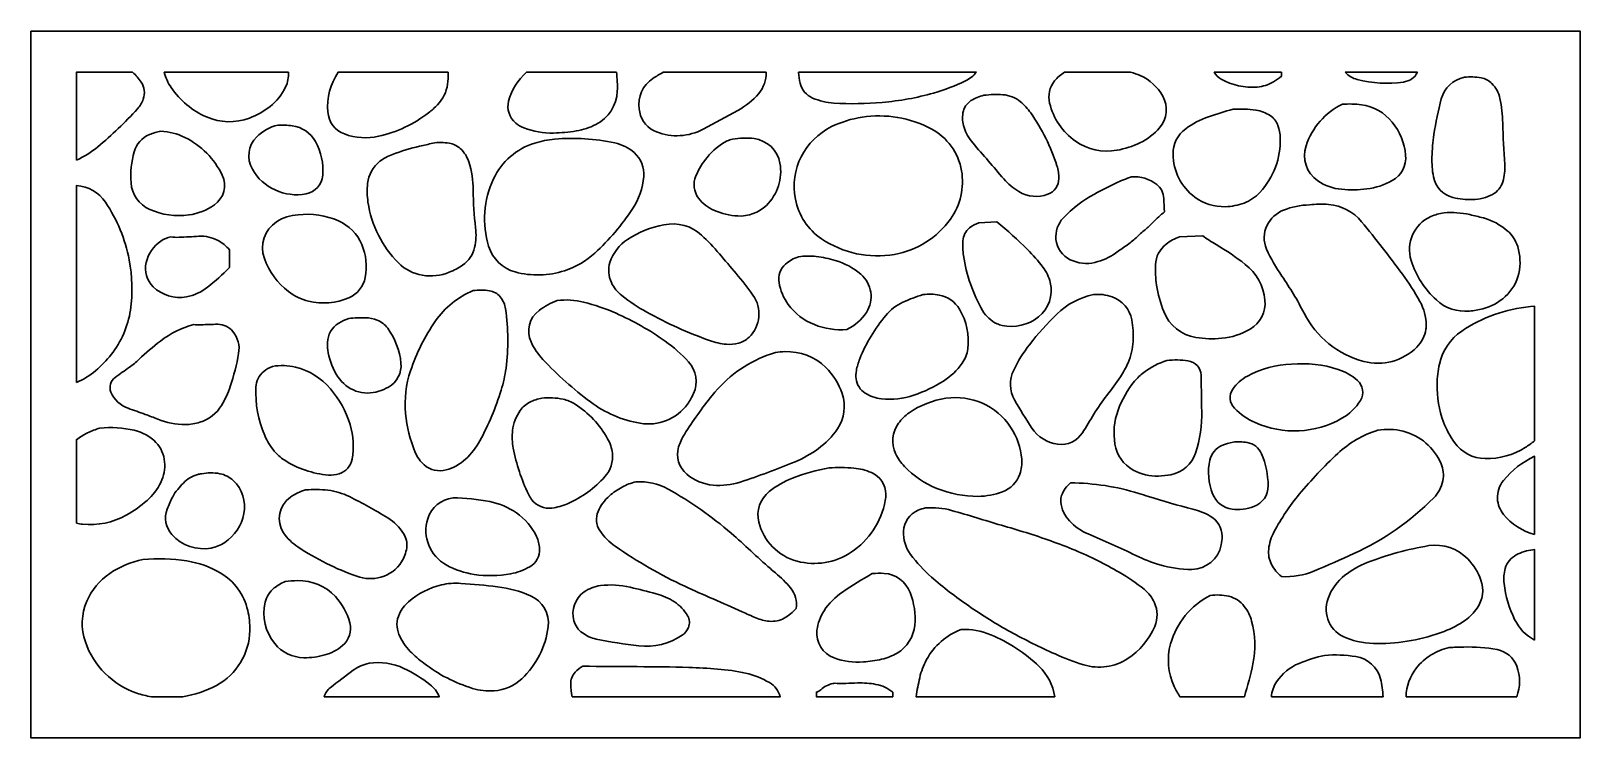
# Model space of a CAD drawing. Header units: centimetres. Extents: x -14 to -1.5, y -9 to -3.3.
import ezdxf

# ---------------------------------------------------------------- set-up
doc = ezdxf.new("R2010")
doc.units = ezdxf.units.CM
doc.header["$MEASUREMENT"] = 0
doc.layers.add('layer 1', color=7, linetype='Continuous')

msp = doc.modelspace()

# ---------------------------------------------------------------- linework, layer by layer
at = {"layer": 'layer 1', "color": 250, "lineweight": 30}
for points, knots in [([(-13.96875, -3.31351), (-13.96875, -3.31351), (-13.96875, -9.00021), (-13.96875, -9.00021), (-13.96875, -9.00021), (-13.96875, -9.00021), (-1.49954, -9.00021), (-1.49954, -9.00021), (-1.49954, -9.00021), (-1.49954, -9.00021), (-1.49954, -3.31351), (-1.49954, -3.31351), (-1.49954, -3.31351), (-1.49954, -3.31351), (-13.96875, -3.31351), (-13.96875, -3.31351)], [0, 0, 0, 0, 0.2, 0.2, 0.2, 0.2, 0.4, 0.4, 0.4, 0.4, 0.6, 0.6, 0.6, 0.6, 1, 1, 1, 1]), ([(-13.60266, -4.35118), (-13.54022, -4.32409), (-13.48206, -4.2881), (-13.42979, -4.24453), (-13.42979, -4.24453), (-13.31727, -4.1505), (-13.21127, -4.0489), (-13.11261, -3.94047), (-13.11261, -3.94047), (-13.09152, -3.91728), (-13.07524, -3.89021), (-13.06454, -3.86072), (-13.06454, -3.86072), (-13.04826, -3.81557), (-13.05439, -3.7653), (-13.08123, -3.72543), (-13.08123, -3.72543), (-13.10085, -3.69614), (-13.12405, -3.66938), (-13.15029, -3.64577), (-13.15029, -3.64577), (-13.15029, -3.64577), (-13.60266, -3.64577), (-13.60266, -3.64577), (-13.60266, -3.64577), (-13.60266, -3.64577), (-13.60266, -4.35118), (-13.60266, -4.35118)], [0, 0, 0, 0, 0.125, 0.125, 0.125, 0.125, 0.25, 0.25, 0.25, 0.25, 0.375, 0.375, 0.375, 0.375, 0.5, 0.5, 0.5, 0.5, 0.625, 0.625, 0.625, 0.625, 0.75, 0.75, 0.75, 0.75, 1, 1, 1, 1]), ([(-11.89622, -3.64577), (-11.89622, -3.64577), (-12.89597, -3.64577), (-12.89597, -3.64577), (-12.89597, -3.64577), (-12.88433, -3.68963), (-12.86548, -3.73119), (-12.84013, -3.76868), (-12.84013, -3.76868), (-12.76971, -3.87299), (-12.67104, -3.95496), (-12.5556, -4.00492), (-12.5556, -4.00492), (-12.44613, -4.05246), (-12.32259, -4.05563), (-12.21081, -4.01384), (-12.21081, -4.01384), (-12.15078, -3.99141), (-12.09452, -3.96), (-12.04393, -3.92054), (-12.04393, -3.92054), (-11.9905, -3.87886), (-11.94769, -3.82513), (-11.91895, -3.76373), (-11.91895, -3.76373), (-11.90171, -3.72689), (-11.89394, -3.68638), (-11.89622, -3.64577)], [0, 0, 0, 0, 0.125, 0.125, 0.125, 0.125, 0.25, 0.25, 0.25, 0.25, 0.375, 0.375, 0.375, 0.375, 0.5, 0.5, 0.5, 0.5, 0.625, 0.625, 0.625, 0.625, 0.75, 0.75, 0.75, 0.75, 1, 1, 1, 1]), ([(-10.61069, -3.64577), (-10.61069, -3.64577), (-11.49606, -3.64577), (-11.49606, -3.64577), (-11.49606, -3.64577), (-11.55871, -3.73969), (-11.58801, -3.85178), (-11.57949, -3.96429), (-11.57949, -3.96429), (-11.57329, -4.04459), (-11.52103, -4.11397), (-11.44546, -4.14188), (-11.44546, -4.14188), (-11.35741, -4.17432), (-11.26199, -4.18073), (-11.17049, -4.16025), (-11.17049, -4.16025), (-11.02448, -4.12753), (-10.8874, -4.06348), (-10.76879, -3.97228), (-10.76879, -3.97228), (-10.74277, -3.95234), (-10.71835, -3.9304), (-10.69568, -3.90674), (-10.69568, -3.90674), (-10.65251, -3.86165), (-10.62438, -3.80424), (-10.61526, -3.74242), (-10.61526, -3.74242), (-10.61052, -3.7105), (-10.60895, -3.67808), (-10.61069, -3.64577)], [0, 0, 0, 0, 0.11111111, 0.11111111, 0.11111111, 0.11111111, 0.22222222, 0.22222222, 0.22222222, 0.22222222, 0.33333333, 0.33333333, 0.33333333, 0.33333333, 0.44444444, 0.44444444, 0.44444444, 0.44444444, 0.55555556, 0.55555556, 0.55555556, 0.55555556, 0.66666667, 0.66666667, 0.66666667, 0.66666667, 0.77777778, 0.77777778, 0.77777778, 0.77777778, 1, 1, 1, 1]), ([(-9.25661, -3.64577), (-9.25661, -3.64577), (-9.97942, -3.64577), (-9.97942, -3.64577), (-9.97942, -3.64577), (-10.05057, -3.70599), (-10.10106, -3.78682), (-10.12383, -3.87718), (-10.12383, -3.87718), (-10.14031, -3.94243), (-10.11818, -4.01123), (-10.06664, -4.05457), (-10.06664, -4.05457), (-10.04732, -4.07084), (-10.02538, -4.08385), (-10.00172, -4.09299), (-10.00172, -4.09299), (-9.92558, -4.12236), (-9.84438, -4.13644), (-9.76279, -4.13444), (-9.76279, -4.13444), (-9.70128, -4.13286), (-9.63987, -4.1271), (-9.57911, -4.11734), (-9.57911, -4.11734), (-9.52403, -4.10841), (-9.47079, -4.09088), (-9.42125, -4.06538), (-9.42125, -4.06538), (-9.31996, -4.01321), (-9.25428, -3.91089), (-9.24913, -3.79703), (-9.24913, -3.79703), (-9.24685, -3.74652), (-9.24934, -3.69582), (-9.25661, -3.64577)], [0, 0, 0, 0, 0.1, 0.1, 0.1, 0.1, 0.2, 0.2, 0.2, 0.2, 0.3, 0.3, 0.3, 0.3, 0.4, 0.4, 0.4, 0.4, 0.5, 0.5, 0.5, 0.5, 0.6, 0.6, 0.6, 0.6, 0.7, 0.7, 0.7, 0.7, 0.8, 0.8, 0.8, 0.8, 1, 1, 1, 1]), ([(-8.05167, -3.64577), (-8.05167, -3.64577), (-8.87946, -3.64577), (-8.87946, -3.64577), (-8.87946, -3.64577), (-8.90791, -3.66096), (-8.93561, -3.67745), (-8.96249, -3.6952), (-8.96249, -3.6952), (-9.04383, -3.749), (-9.08686, -3.84476), (-9.07291, -3.94132), (-9.07291, -3.94132), (-9.07174, -3.94962), (-9.07028, -3.9579), (-9.0686, -3.96618), (-9.0686, -3.96618), (-9.05348, -4.03872), (-9.00268, -4.09876), (-8.93352, -4.12548), (-8.93352, -4.12548), (-8.81076, -4.17296), (-8.67354, -4.16467), (-8.55745, -4.10264), (-8.55745, -4.10264), (-8.46435, -4.05289), (-8.37146, -4.00281), (-8.27879, -3.95223), (-8.27879, -3.95223), (-8.21518, -3.91759), (-8.1584, -3.87172), (-8.11107, -3.81684), (-8.11107, -3.81684), (-8.07025, -3.7694), (-8.04905, -3.70832), (-8.05167, -3.64577)], [0, 0, 0, 0, 0.1, 0.1, 0.1, 0.1, 0.2, 0.2, 0.2, 0.2, 0.3, 0.3, 0.3, 0.3, 0.4, 0.4, 0.4, 0.4, 0.5, 0.5, 0.5, 0.5, 0.6, 0.6, 0.6, 0.6, 0.7, 0.7, 0.7, 0.7, 0.8, 0.8, 0.8, 0.8, 1, 1, 1, 1]), ([(-6.35755, -3.64577), (-6.35755, -3.64577), (-7.78948, -3.64581), (-7.78948, -3.64581), (-7.78948, -3.64581), (-7.78906, -3.67514), (-7.78518, -3.70433), (-7.77793, -3.73277), (-7.77793, -3.73277), (-7.7644, -3.78619), (-7.72702, -3.83032), (-7.67655, -3.85252), (-7.67655, -3.85252), (-7.6225, -3.87624), (-7.56456, -3.89021), (-7.50557, -3.89356), (-7.50557, -3.89356), (-7.37594, -3.90102), (-7.24591, -3.89912), (-7.1166, -3.88801), (-7.1166, -3.88801), (-6.97655, -3.87596), (-6.83802, -3.85063), (-6.70275, -3.81232), (-6.70275, -3.81232), (-6.61505, -3.78693), (-6.52965, -3.7544), (-6.44729, -3.71502), (-6.44729, -3.71502), (-6.41276, -3.69855), (-6.38222, -3.67498), (-6.35755, -3.64577)], [0, 0, 0, 0, 0.11111111, 0.11111111, 0.11111111, 0.11111111, 0.22222222, 0.22222222, 0.22222222, 0.22222222, 0.33333333, 0.33333333, 0.33333333, 0.33333333, 0.44444444, 0.44444444, 0.44444444, 0.44444444, 0.55555556, 0.55555556, 0.55555556, 0.55555556, 0.66666667, 0.66666667, 0.66666667, 0.66666667, 0.77777778, 0.77777778, 0.77777778, 0.77777778, 1, 1, 1, 1]), ([(-5.11726, -3.64577), (-5.11726, -3.64577), (-5.64913, -3.64577), (-5.64913, -3.64577), (-5.64913, -3.64577), (-5.68005, -3.66392), (-5.70734, -3.68754), (-5.7297, -3.71555), (-5.7297, -3.71555), (-5.76936, -3.76551), (-5.78395, -3.83079), (-5.76919, -3.89283), (-5.76919, -3.89283), (-5.73966, -4.01731), (-5.66534, -4.12646), (-5.56036, -4.19951), (-5.56036, -4.19951), (-5.46341, -4.26691), (-5.34376, -4.29325), (-5.22748, -4.27268), (-5.22748, -4.27268), (-5.16324, -4.26133), (-5.10089, -4.24128), (-5.0421, -4.21304), (-5.0421, -4.21304), (-4.98124, -4.18378), (-4.92719, -4.14232), (-4.88327, -4.0912), (-4.88327, -4.0912), (-4.82231, -4.02024), (-4.81205, -3.91885), (-4.85778, -3.83721), (-4.85778, -3.83721), (-4.89874, -3.76395), (-4.96245, -3.70601), (-5.03929, -3.67221), (-5.03929, -3.67221), (-5.06458, -3.66139), (-5.09061, -3.65259), (-5.11726, -3.64577)], [0, 0, 0, 0, 0.09090909, 0.09090909, 0.09090909, 0.09090909, 0.18181818, 0.18181818, 0.18181818, 0.18181818, 0.27272727, 0.27272727, 0.27272727, 0.27272727, 0.36363636, 0.36363636, 0.36363636, 0.36363636, 0.45454545, 0.45454545, 0.45454545, 0.45454545, 0.54545455, 0.54545455, 0.54545455, 0.54545455, 0.63636364, 0.63636364, 0.63636364, 0.63636364, 0.72727273, 0.72727273, 0.72727273, 0.72727273, 0.81818182, 0.81818182, 0.81818182, 0.81818182, 1, 1, 1, 1]), ([(-3.9027, -3.64577), (-3.9027, -3.64577), (-4.44344, -3.64577), (-4.44344, -3.64577), (-4.44344, -3.64577), (-4.43043, -3.66822), (-4.41174, -3.68678), (-4.38917, -3.6996), (-4.38917, -3.6996), (-4.30058, -3.7499), (-4.19889, -3.77233), (-4.09729, -3.76395), (-4.09729, -3.76395), (-4.05163, -3.76017), (-4.00733, -3.74631), (-3.96766, -3.72321), (-3.96766, -3.72321), (-3.94478, -3.70992), (-3.92306, -3.69477), (-3.9027, -3.67777), (-3.9027, -3.67777), (-3.9027, -3.67777), (-3.9027, -3.64577), (-3.9027, -3.64577)], [0, 0, 0, 0, 0.14285714, 0.14285714, 0.14285714, 0.14285714, 0.28571429, 0.28571429, 0.28571429, 0.28571429, 0.42857143, 0.42857143, 0.42857143, 0.42857143, 0.57142857, 0.57142857, 0.57142857, 0.57142857, 0.71428571, 0.71428571, 0.71428571, 0.71428571, 1, 1, 1, 1]), ([(-3.38893, -3.64577), (-3.36311, -3.67389), (-3.32984, -3.69393), (-3.29292, -3.70358), (-3.29292, -3.70358), (-3.17157, -3.7355), (-3.04499, -3.74262), (-2.92076, -3.72447), (-2.92076, -3.72447), (-2.8972, -3.721), (-2.87465, -3.7125), (-2.85469, -3.69939), (-2.85469, -3.69939), (-2.83461, -3.68616), (-2.81859, -3.66759), (-2.80852, -3.64577), (-2.80852, -3.64577), (-2.80852, -3.64577), (-3.38893, -3.64577), (-3.38893, -3.64577)], [0, 0, 0, 0, 0.16666667, 0.16666667, 0.16666667, 0.16666667, 0.33333333, 0.33333333, 0.33333333, 0.33333333, 0.5, 0.5, 0.5, 0.5, 0.66666667, 0.66666667, 0.66666667, 0.66666667, 1, 1, 1, 1]), ([(-2.43057, -3.68596), (-2.52051, -3.70327), (-2.59251, -3.77045), (-2.61593, -3.85893), (-2.61593, -3.85893), (-2.64101, -3.95359), (-2.66084, -4.04964), (-2.67532, -4.1465), (-2.67532, -4.1465), (-2.68433, -4.20643), (-2.6897, -4.2669), (-2.69149, -4.32757), (-2.69149, -4.32757), (-2.69306, -4.38056), (-2.68907, -4.43358), (-2.67963, -4.48573), (-2.67963, -4.48573), (-2.66473, -4.56759), (-2.60321, -4.63299), (-2.52231, -4.65282), (-2.52231, -4.65282), (-2.47076, -4.66552), (-2.41766, -4.67118), (-2.36455, -4.66993), (-2.36455, -4.66993), (-2.30839, -4.66855), (-2.25328, -4.65398), (-2.20375, -4.62732), (-2.20375, -4.62732), (-2.16376, -4.6059), (-2.13405, -4.56938), (-2.12104, -4.52592), (-2.12104, -4.52592), (-2.10761, -4.48079), (-2.10246, -4.4336), (-2.10582, -4.38664), (-2.10582, -4.38664), (-2.11381, -4.27582), (-2.11905, -4.16497), (-2.12179, -4.05394), (-2.12179, -4.05394), (-2.12346, -3.9876), (-2.13089, -3.92165), (-2.14396, -3.85664), (-2.14396, -3.85664), (-2.15327, -3.81053), (-2.17615, -3.76825), (-2.20963, -3.73528), (-2.20963, -3.73528), (-2.23314, -3.7121), (-2.26286, -3.69645), (-2.29526, -3.69026), (-2.29526, -3.69026), (-2.33988, -3.68164), (-2.38554, -3.68023), (-2.43057, -3.68596)], [0, 0, 0, 0, 0.06666667, 0.06666667, 0.06666667, 0.06666667, 0.13333333, 0.13333333, 0.13333333, 0.13333333, 0.2, 0.2, 0.2, 0.2, 0.26666667, 0.26666667, 0.26666667, 0.26666667, 0.33333333, 0.33333333, 0.33333333, 0.33333333, 0.4, 0.4, 0.4, 0.4, 0.46666667, 0.46666667, 0.46666667, 0.46666667, 0.53333333, 0.53333333, 0.53333333, 0.53333333, 0.6, 0.6, 0.6, 0.6, 0.66666667, 0.66666667, 0.66666667, 0.66666667, 0.73333333, 0.73333333, 0.73333333, 0.73333333, 0.8, 0.8, 0.8, 0.8, 0.86666667, 0.86666667, 0.86666667, 0.86666667, 1, 1, 1, 1]), ([(-6.29741, -3.8309), (-6.33467, -3.83878), (-6.37015, -3.85336), (-6.40226, -3.87383), (-6.40226, -3.87383), (-6.43668, -3.89578), (-6.46014, -3.93145), (-6.4666, -3.97186), (-6.4666, -3.97186), (-6.473, -4.01101), (-6.46995, -4.05101), (-6.45788, -4.08878), (-6.45788, -4.08878), (-6.44308, -4.13476), (-6.41926, -4.17733), (-6.38766, -4.21381), (-6.38766, -4.21381), (-6.30423, -4.31015), (-6.22094, -4.40671), (-6.13786, -4.50326), (-6.13786, -4.50326), (-6.10313, -4.54367), (-6.0622, -4.57821), (-6.01664, -4.60569), (-6.01664, -4.60569), (-5.946, -4.64839), (-5.85974, -4.65618), (-5.78259, -4.6269), (-5.78259, -4.6269), (-5.7299, -4.60685), (-5.69495, -4.55668), (-5.69453, -4.50032), (-5.69453, -4.50032), (-5.69431, -4.46523), (-5.69959, -4.43032), (-5.71038, -4.39684), (-5.71038, -4.39684), (-5.75887, -4.24559), (-5.82982, -4.10253), (-5.92083, -3.97249), (-5.92083, -3.97249), (-5.94443, -3.9387), (-5.97246, -3.90836), (-6.00416, -3.88211), (-6.00416, -3.88211), (-6.04426, -3.84905), (-6.09363, -3.82933), (-6.14544, -3.82582), (-6.14544, -3.82582), (-6.1962, -3.8224), (-6.24706, -3.82409), (-6.29741, -3.8309)], [0, 0, 0, 0, 0.07142857, 0.07142857, 0.07142857, 0.07142857, 0.14285714, 0.14285714, 0.14285714, 0.14285714, 0.21428571, 0.21428571, 0.21428571, 0.21428571, 0.28571429, 0.28571429, 0.28571429, 0.28571429, 0.35714286, 0.35714286, 0.35714286, 0.35714286, 0.42857143, 0.42857143, 0.42857143, 0.42857143, 0.5, 0.5, 0.5, 0.5, 0.57142857, 0.57142857, 0.57142857, 0.57142857, 0.64285714, 0.64285714, 0.64285714, 0.64285714, 0.71428571, 0.71428571, 0.71428571, 0.71428571, 0.78571429, 0.78571429, 0.78571429, 0.78571429, 0.85714286, 0.85714286, 0.85714286, 0.85714286, 1, 1, 1, 1]), ([(-7.27886, -4.00673), (-7.36388, -4.01973), (-7.44647, -4.04543), (-7.52383, -4.08291), (-7.52383, -4.08291), (-7.74205, -4.1887), (-7.8619, -4.42769), (-7.81583, -4.66583), (-7.81583, -4.66583), (-7.79064, -4.79599), (-7.71487, -4.91081), (-7.60497, -4.98498), (-7.60497, -4.98498), (-7.43273, -5.1012), (-7.22228, -5.14601), (-7.01762, -5.10991), (-7.01762, -5.10991), (-6.83636, -5.0779), (-6.67483, -4.9763), (-6.56756, -4.82673), (-6.56756, -4.82673), (-6.48675, -4.71412), (-6.45452, -4.5739), (-6.47811, -4.43734), (-6.47811, -4.43734), (-6.50302, -4.29282), (-6.59349, -4.16823), (-6.72313, -4.0999), (-6.72313, -4.0999), (-6.89366, -4.00995), (-7.08846, -3.97731), (-7.27886, -4.00673)], [0, 0, 0, 0, 0.11111111, 0.11111111, 0.11111111, 0.11111111, 0.22222222, 0.22222222, 0.22222222, 0.22222222, 0.33333333, 0.33333333, 0.33333333, 0.33333333, 0.44444444, 0.44444444, 0.44444444, 0.44444444, 0.55555556, 0.55555556, 0.55555556, 0.55555556, 0.66666667, 0.66666667, 0.66666667, 0.66666667, 0.77777778, 0.77777778, 0.77777778, 0.77777778, 1, 1, 1, 1]), ([(-4.2922, -3.94262), (-4.35874, -3.96113), (-4.42475, -3.98141), (-4.49015, -4.00356), (-4.49015, -4.00356), (-4.55595, -4.0258), (-4.61788, -4.05813), (-4.67371, -4.09948), (-4.67371, -4.09948), (-4.73823, -4.14724), (-4.77616, -4.22282), (-4.77574, -4.30309), (-4.77574, -4.30309), (-4.77511, -4.43997), (-4.71004, -4.56845), (-4.59992, -4.64987), (-4.59992, -4.64987), (-4.52908, -4.70218), (-4.4427, -4.72924), (-4.35464, -4.72672), (-4.35464, -4.72672), (-4.30311, -4.72525), (-4.25221, -4.71517), (-4.20403, -4.69701), (-4.20403, -4.69701), (-4.15543, -4.67865), (-4.11187, -4.64935), (-4.07652, -4.61136), (-4.07652, -4.61136), (-3.96611, -4.49245), (-3.9072, -4.3348), (-3.91246, -4.17264), (-3.91246, -4.17264), (-3.91361, -4.13895), (-3.91992, -4.10557), (-3.93114, -4.07376), (-3.93114, -4.07376), (-3.94258, -4.04134), (-3.96419, -4.01352), (-3.99274, -3.99432), (-3.99274, -3.99432), (-4.02738, -3.97104), (-4.06684, -3.95601), (-4.10814, -3.95024), (-4.10814, -3.95024), (-4.16907, -3.94184), (-4.23069, -3.9393), (-4.2922, -3.94262)], [0, 0, 0, 0, 0.07692308, 0.07692308, 0.07692308, 0.07692308, 0.15384615, 0.15384615, 0.15384615, 0.15384615, 0.23076923, 0.23076923, 0.23076923, 0.23076923, 0.30769231, 0.30769231, 0.30769231, 0.30769231, 0.38461538, 0.38461538, 0.38461538, 0.38461538, 0.46153846, 0.46153846, 0.46153846, 0.46153846, 0.53846154, 0.53846154, 0.53846154, 0.53846154, 0.61538462, 0.61538462, 0.61538462, 0.61538462, 0.69230769, 0.69230769, 0.69230769, 0.69230769, 0.76923077, 0.76923077, 0.76923077, 0.76923077, 0.84615385, 0.84615385, 0.84615385, 0.84615385, 1, 1, 1, 1]), ([(-3.41188, -3.90217), (-3.55068, -3.96965), (-3.65636, -4.09009), (-3.70516, -4.23648), (-3.70516, -4.23648), (-3.73991, -4.3411), (-3.70129, -4.45602), (-3.61029, -4.51817), (-3.61029, -4.51817), (-3.5534, -4.55701), (-3.48759, -4.58071), (-3.41895, -4.58691), (-3.41895, -4.58691), (-3.35135, -4.59304), (-3.28316, -4.59196), (-3.21575, -4.58377), (-3.21575, -4.58377), (-3.14375, -4.57504), (-3.07416, -4.55238), (-3.01076, -4.51701), (-3.01076, -4.51701), (-2.9372, -4.47596), (-2.89499, -4.39536), (-2.90318, -4.3115), (-2.90318, -4.3115), (-2.91263, -4.21483), (-2.95001, -4.12313), (-3.01078, -4.04746), (-3.01078, -4.04746), (-3.07258, -3.9706), (-3.16148, -3.92043), (-3.2592, -3.90741), (-3.2592, -3.90741), (-3.3098, -3.90059), (-3.36091, -3.89892), (-3.41188, -3.90217)], [0, 0, 0, 0, 0.1, 0.1, 0.1, 0.1, 0.2, 0.2, 0.2, 0.2, 0.3, 0.3, 0.3, 0.3, 0.4, 0.4, 0.4, 0.4, 0.5, 0.5, 0.5, 0.5, 0.6, 0.6, 0.6, 0.6, 0.7, 0.7, 0.7, 0.7, 0.8, 0.8, 0.8, 0.8, 1, 1, 1, 1]), ([(-11.98295, -4.07083), (-12.04656, -4.08584), (-12.10481, -4.11806), (-12.15131, -4.16403), (-12.15131, -4.16403), (-12.22121, -4.23312), (-12.23579, -4.34058), (-12.18678, -4.4257), (-12.18678, -4.4257), (-12.1448, -4.49884), (-12.08108, -4.55701), (-12.00447, -4.59226), (-12.00447, -4.59226), (-11.92616, -4.62826), (-11.83863, -4.63918), (-11.75393, -4.62333), (-11.75393, -4.62333), (-11.68057, -4.60957), (-11.62557, -4.54849), (-11.61979, -4.47408), (-11.61979, -4.47408), (-11.61235, -4.37983), (-11.63283, -4.28556), (-11.67867, -4.20287), (-11.67867, -4.20287), (-11.71728, -4.13318), (-11.78658, -4.086), (-11.8655, -4.07566), (-11.8655, -4.07566), (-11.90445, -4.07051), (-11.94369, -4.06894), (-11.98295, -4.07083)], [0, 0, 0, 0, 0.11111111, 0.11111111, 0.11111111, 0.11111111, 0.22222222, 0.22222222, 0.22222222, 0.22222222, 0.33333333, 0.33333333, 0.33333333, 0.33333333, 0.44444444, 0.44444444, 0.44444444, 0.44444444, 0.55555556, 0.55555556, 0.55555556, 0.55555556, 0.66666667, 0.66666667, 0.66666667, 0.66666667, 0.77777778, 0.77777778, 0.77777778, 0.77777778, 1, 1, 1, 1]), ([(-12.92336, -4.1188), (-12.95506, -4.12531), (-12.98603, -4.13485), (-13.01584, -4.14724), (-13.01584, -4.14724), (-13.07566, -4.17201), (-13.12079, -4.22281), (-13.13821, -4.28515), (-13.13821, -4.28515), (-13.16077, -4.36596), (-13.1694, -4.44995), (-13.16361, -4.53369), (-13.16361, -4.53369), (-13.15704, -4.62763), (-13.09927, -4.71022), (-13.01321, -4.74833), (-13.01321, -4.74833), (-12.91413, -4.79232), (-12.80498, -4.80774), (-12.6977, -4.79304), (-12.6977, -4.79304), (-12.62372, -4.78291), (-12.55329, -4.75526), (-12.49225, -4.71233), (-12.49225, -4.71233), (-12.4161, -4.6587), (-12.38955, -4.55814), (-12.42945, -4.47399), (-12.42945, -4.47399), (-12.4924, -4.34111), (-12.59862, -4.23373), (-12.73077, -4.16936), (-12.73077, -4.16936), (-12.79106, -4.14), (-12.85652, -4.1228), (-12.92336, -4.1188)], [0, 0, 0, 0, 0.1, 0.1, 0.1, 0.1, 0.2, 0.2, 0.2, 0.2, 0.3, 0.3, 0.3, 0.3, 0.4, 0.4, 0.4, 0.4, 0.5, 0.5, 0.5, 0.5, 0.6, 0.6, 0.6, 0.6, 0.7, 0.7, 0.7, 0.7, 0.8, 0.8, 0.8, 0.8, 1, 1, 1, 1]), ([(-10.7349, -4.21494), (-10.76985, -4.22439), (-10.80501, -4.23311), (-10.84037, -4.24097), (-10.84037, -4.24097), (-10.9148, -4.25745), (-10.98798, -4.27928), (-11.05943, -4.30613), (-11.05943, -4.30613), (-11.09533, -4.31958), (-11.1291, -4.33837), (-11.15956, -4.36178), (-11.15956, -4.36178), (-11.21593, -4.40491), (-11.2519, -4.4695), (-11.25895, -4.54019), (-11.25895, -4.54019), (-11.26389, -4.59017), (-11.26294, -4.64057), (-11.25601, -4.69039), (-11.25601, -4.69039), (-11.22861, -4.87534), (-11.14267, -5.04654), (-11.01072, -5.179), (-11.01072, -5.179), (-10.9585, -5.23146), (-10.89124, -5.26609), (-10.81833, -5.27836), (-10.81833, -5.27836), (-10.74529, -5.29053), (-10.67045, -5.28212), (-10.60194, -5.25401), (-10.60194, -5.25401), (-10.56416, -5.23849), (-10.52802, -5.21917), (-10.49419, -5.1964), (-10.49419, -5.1964), (-10.44511, -5.16333), (-10.41052, -5.11279), (-10.39747, -5.05503), (-10.39747, -5.05503), (-10.38581, -5.00317), (-10.38318, -4.94964), (-10.38972, -4.89684), (-10.38972, -4.89684), (-10.40229, -4.7964), (-10.40859, -4.69528), (-10.40858, -4.59404), (-10.40858, -4.59404), (-10.40858, -4.51649), (-10.42066, -4.43956), (-10.44459, -4.36584), (-10.44459, -4.36584), (-10.45782, -4.32493), (-10.48152, -4.28821), (-10.51333, -4.25934), (-10.51333, -4.25934), (-10.53814, -4.23689), (-10.56886, -4.22187), (-10.60181, -4.21621), (-10.60181, -4.21621), (-10.6458, -4.20863), (-10.69071, -4.20821), (-10.7349, -4.21494)], [0, 0, 0, 0, 0.05882353, 0.05882353, 0.05882353, 0.05882353, 0.11764706, 0.11764706, 0.11764706, 0.11764706, 0.17647059, 0.17647059, 0.17647059, 0.17647059, 0.23529412, 0.23529412, 0.23529412, 0.23529412, 0.29411765, 0.29411765, 0.29411765, 0.29411765, 0.35294118, 0.35294118, 0.35294118, 0.35294118, 0.41176471, 0.41176471, 0.41176471, 0.41176471, 0.47058824, 0.47058824, 0.47058824, 0.47058824, 0.52941176, 0.52941176, 0.52941176, 0.52941176, 0.58823529, 0.58823529, 0.58823529, 0.58823529, 0.64705882, 0.64705882, 0.64705882, 0.64705882, 0.70588235, 0.70588235, 0.70588235, 0.70588235, 0.76470588, 0.76470588, 0.76470588, 0.76470588, 0.82352941, 0.82352941, 0.82352941, 0.82352941, 0.88235294, 0.88235294, 0.88235294, 0.88235294, 1, 1, 1, 1]), ([(-9.75365, -4.18293), (-9.80775, -4.18839), (-9.86123, -4.19909), (-9.9133, -4.21494), (-9.9133, -4.21494), (-10.05982, -4.25959), (-10.18057, -4.36409), (-10.24559, -4.50276), (-10.24559, -4.50276), (-10.32524, -4.67245), (-10.33921, -4.86537), (-10.28474, -5.04473), (-10.28474, -5.04473), (-10.25398, -5.14591), (-10.17338, -5.224), (-10.07127, -5.25153), (-10.07127, -5.25153), (-9.94028, -5.28687), (-9.80194, -5.28345), (-9.67283, -5.24175), (-9.67283, -5.24175), (-9.58226, -5.21245), (-9.49913, -5.16387), (-9.42912, -5.09939), (-9.42912, -5.09939), (-9.3142, -4.99342), (-9.21259, -4.87407), (-9.12632, -4.74373), (-9.12632, -4.74373), (-9.07511, -4.66645), (-9.04413, -4.57753), (-9.03617, -4.4851), (-9.03617, -4.4851), (-9.02997, -4.41226), (-9.05841, -4.34067), (-9.11299, -4.29198), (-9.11299, -4.29198), (-9.15728, -4.25254), (-9.21112, -4.22544), (-9.26916, -4.21337), (-9.26916, -4.21337), (-9.42839, -4.1803), (-9.59149, -4.17001), (-9.75365, -4.18293)], [0, 0, 0, 0, 0.08333333, 0.08333333, 0.08333333, 0.08333333, 0.16666667, 0.16666667, 0.16666667, 0.16666667, 0.25, 0.25, 0.25, 0.25, 0.33333333, 0.33333333, 0.33333333, 0.33333333, 0.41666667, 0.41666667, 0.41666667, 0.41666667, 0.5, 0.5, 0.5, 0.5, 0.58333333, 0.58333333, 0.58333333, 0.58333333, 0.66666667, 0.66666667, 0.66666667, 0.66666667, 0.75, 0.75, 0.75, 0.75, 0.83333333, 0.83333333, 0.83333333, 0.83333333, 1, 1, 1, 1]), ([(-8.32239, -4.18355), (-8.33697, -4.18658), (-8.3511, -4.19143), (-8.36442, -4.19816), (-8.36442, -4.19816), (-8.42748, -4.23005), (-8.48293, -4.27509), (-8.52701, -4.33038), (-8.52701, -4.33038), (-8.56312, -4.37564), (-8.59322, -4.42538), (-8.61644, -4.47848), (-8.61644, -4.47848), (-8.64269, -4.53824), (-8.63406, -4.60749), (-8.59412, -4.65913), (-8.59412, -4.65913), (-8.56092, -4.70194), (-8.51747, -4.73563), (-8.46771, -4.75704), (-8.46771, -4.75704), (-8.4082, -4.78265), (-8.3447, -4.79767), (-8.27995, -4.80135), (-8.27995, -4.80135), (-8.19451, -4.80627), (-8.11085, -4.77531), (-8.04935, -4.7158), (-8.04935, -4.7158), (-7.95856, -4.62796), (-7.91752, -4.50086), (-7.93989, -4.37665), (-7.93989, -4.37665), (-7.95878, -4.27235), (-8.04286, -4.19248), (-8.14801, -4.17914), (-8.14801, -4.17914), (-8.20599, -4.1718), (-8.26482, -4.17327), (-8.32239, -4.18355)], [0, 0, 0, 0, 0.09090909, 0.09090909, 0.09090909, 0.09090909, 0.18181818, 0.18181818, 0.18181818, 0.18181818, 0.27272727, 0.27272727, 0.27272727, 0.27272727, 0.36363636, 0.36363636, 0.36363636, 0.36363636, 0.45454545, 0.45454545, 0.45454545, 0.45454545, 0.54545455, 0.54545455, 0.54545455, 0.54545455, 0.63636364, 0.63636364, 0.63636364, 0.63636364, 0.72727273, 0.72727273, 0.72727273, 0.72727273, 0.81818182, 0.81818182, 0.81818182, 0.81818182, 1, 1, 1, 1]), ([(-5.10955, -4.4873), (-5.15291, -4.50136), (-5.19525, -4.51827), (-5.2365, -4.5378), (-5.2365, -4.5378), (-5.29443, -4.56541), (-5.35164, -4.59447), (-5.40818, -4.6249), (-5.40818, -4.6249), (-5.50183, -4.67539), (-5.58668, -4.74056), (-5.65958, -4.81802), (-5.65958, -4.81802), (-5.70294, -4.86403), (-5.72413, -4.92655), (-5.71774, -4.98943), (-5.71774, -4.98943), (-5.71058, -5.06037), (-5.66713, -5.1224), (-5.60291, -5.15333), (-5.60291, -5.15333), (-5.54098, -5.18316), (-5.47076, -5.19072), (-5.4039, -5.17468), (-5.4039, -5.17468), (-5.34461, -5.16048), (-5.28863, -5.1351), (-5.23881, -5.09993), (-5.23881, -5.09993), (-5.21036, -5.0799), (-5.18182, -5.06005), (-5.15305, -5.04042), (-5.15305, -5.04042), (-5.12473, -5.02121), (-5.09805, -4.99975), (-5.07318, -4.97641), (-5.07318, -4.97641), (-5.04935, -4.95405), (-5.02479, -4.93243), (-4.9996, -4.91165), (-4.9996, -4.91165), (-4.97694, -4.89296), (-4.95537, -4.87301), (-4.93507, -4.85172), (-4.93507, -4.85172), (-4.90641, -4.8219), (-4.87586, -4.79389), (-4.84364, -4.76795), (-4.84364, -4.76795), (-4.84722, -4.73238), (-4.84941, -4.6966), (-4.85026, -4.6609), (-4.85026, -4.6609), (-4.8513, -4.6163), (-4.87221, -4.57462), (-4.90734, -4.54714), (-4.90734, -4.54714), (-4.96475, -4.50232), (-5.03697, -4.4809), (-5.10955, -4.4873)], [0, 0, 0, 0, 0.0625, 0.0625, 0.0625, 0.0625, 0.125, 0.125, 0.125, 0.125, 0.1875, 0.1875, 0.1875, 0.1875, 0.25, 0.25, 0.25, 0.25, 0.3125, 0.3125, 0.3125, 0.3125, 0.375, 0.375, 0.375, 0.375, 0.4375, 0.4375, 0.4375, 0.4375, 0.5, 0.5, 0.5, 0.5, 0.5625, 0.5625, 0.5625, 0.5625, 0.625, 0.625, 0.625, 0.625, 0.6875, 0.6875, 0.6875, 0.6875, 0.75, 0.75, 0.75, 0.75, 0.8125, 0.8125, 0.8125, 0.8125, 0.875, 0.875, 0.875, 0.875, 1, 1, 1, 1]), ([(-13.60266, -6.13944), (-13.54633, -6.11709), (-13.49424, -6.08545), (-13.44847, -6.04572), (-13.44847, -6.04572), (-13.40292, -6.00623), (-13.36105, -5.96268), (-13.32339, -5.91556), (-13.32339, -5.91556), (-13.24129, -5.81208), (-13.18765, -5.68897), (-13.16802, -5.55829), (-13.16802, -5.55829), (-13.14955, -5.42383), (-13.1527, -5.28728), (-13.17746, -5.15379), (-13.17746, -5.15379), (-13.20992, -4.98827), (-13.27518, -4.83083), (-13.36927, -4.69082), (-13.36927, -4.69082), (-13.42206, -4.6123), (-13.50829, -4.56277), (-13.60266, -4.55679), (-13.60266, -4.55679), (-13.60266, -4.55679), (-13.60266, -6.13944), (-13.60266, -6.13944)], [0, 0, 0, 0, 0.125, 0.125, 0.125, 0.125, 0.25, 0.25, 0.25, 0.25, 0.375, 0.375, 0.375, 0.375, 0.5, 0.5, 0.5, 0.5, 0.625, 0.625, 0.625, 0.625, 0.75, 0.75, 0.75, 0.75, 1, 1, 1, 1]), ([(-3.67799, -4.71181), (-3.74947, -4.7139), (-3.81999, -4.7283), (-3.88654, -4.75453), (-3.88654, -4.75453), (-3.94405, -4.77711), (-3.99106, -4.82023), (-4.01877, -4.87544), (-4.01877, -4.87544), (-4.04911, -4.93619), (-4.05047, -5.00726), (-4.02235, -5.06908), (-4.02235, -5.06908), (-3.98803, -5.14443), (-3.94699, -5.21653), (-3.89977, -5.28455), (-3.89977, -5.28455), (-3.83343, -5.38017), (-3.7735, -5.4802), (-3.7205, -5.58379), (-3.7205, -5.58379), (-3.62235, -5.77545), (-3.44759, -5.9163), (-3.23945, -5.9713), (-3.23945, -5.9713), (-3.08739, -6.0115), (-2.92559, -5.96809), (-2.8142, -5.85709), (-2.8142, -5.85709), (-2.77462, -5.81762), (-2.74857, -5.76664), (-2.73977, -5.71143), (-2.73977, -5.71143), (-2.73808, -5.70113), (-2.73728, -5.69064), (-2.73735, -5.68015), (-2.73735, -5.68015), (-2.73792, -5.61328), (-2.7553, -5.54759), (-2.78805, -5.48928), (-2.78805, -5.48928), (-2.83066, -5.41314), (-2.87789, -5.33957), (-2.92932, -5.26903), (-2.92932, -5.26903), (-3.03533, -5.12576), (-3.1449, -4.98511), (-3.25792, -4.8472), (-3.25792, -4.8472), (-3.32375, -4.76691), (-3.41937, -4.71695), (-3.52286, -4.70877), (-3.52286, -4.70877), (-3.57457, -4.70467), (-3.62652, -4.70572), (-3.67799, -4.71181)], [0, 0, 0, 0, 0.06666667, 0.06666667, 0.06666667, 0.06666667, 0.13333333, 0.13333333, 0.13333333, 0.13333333, 0.2, 0.2, 0.2, 0.2, 0.26666667, 0.26666667, 0.26666667, 0.26666667, 0.33333333, 0.33333333, 0.33333333, 0.33333333, 0.4, 0.4, 0.4, 0.4, 0.46666667, 0.46666667, 0.46666667, 0.46666667, 0.53333333, 0.53333333, 0.53333333, 0.53333333, 0.6, 0.6, 0.6, 0.6, 0.66666667, 0.66666667, 0.66666667, 0.66666667, 0.73333333, 0.73333333, 0.73333333, 0.73333333, 0.8, 0.8, 0.8, 0.8, 0.86666667, 0.86666667, 0.86666667, 0.86666667, 1, 1, 1, 1]), ([(-11.8192, -4.79212), (-11.88072, -4.79452), (-11.94044, -4.81371), (-11.99187, -4.84753), (-11.99187, -4.84753), (-12.08917, -4.91154), (-12.12978, -5.03382), (-12.09, -5.14329), (-12.09, -5.14329), (-12.0516, -5.24877), (-11.9841, -5.34114), (-11.89532, -5.40978), (-11.89532, -5.40978), (-11.84793, -5.44641), (-11.79339, -5.47246), (-11.73525, -5.4865), (-11.73525, -5.4865), (-11.6263, -5.51264), (-11.51189, -5.50294), (-11.40893, -5.45868), (-11.40893, -5.45868), (-11.34071, -5.42929), (-11.29159, -5.36801), (-11.27784, -5.29505), (-11.27784, -5.29505), (-11.26107, -5.20594), (-11.27092, -5.1139), (-11.30611, -5.03046), (-11.30611, -5.03046), (-11.34187, -4.94565), (-11.40863, -4.87785), (-11.49283, -4.84081), (-11.49283, -4.84081), (-11.59534, -4.79568), (-11.70797, -4.77888), (-11.8192, -4.79212)], [0, 0, 0, 0, 0.1, 0.1, 0.1, 0.1, 0.2, 0.2, 0.2, 0.2, 0.3, 0.3, 0.3, 0.3, 0.4, 0.4, 0.4, 0.4, 0.5, 0.5, 0.5, 0.5, 0.6, 0.6, 0.6, 0.6, 0.7, 0.7, 0.7, 0.7, 0.8, 0.8, 0.8, 0.8, 1, 1, 1, 1]), ([(-8.87376, -4.87228), (-8.97812, -4.8914), (-9.07762, -4.93117), (-9.16642, -4.98932), (-9.16642, -4.98932), (-9.23359, -5.03329), (-9.28355, -5.099), (-9.308, -5.17551), (-9.308, -5.17551), (-9.32496, -5.22855), (-9.32102, -5.28614), (-9.29699, -5.33641), (-9.29699, -5.33641), (-9.27718, -5.37766), (-9.24818, -5.41387), (-9.21207, -5.442), (-9.21207, -5.442), (-9.14878, -5.49133), (-9.08192, -5.53584), (-9.01192, -5.57518), (-9.01192, -5.57518), (-8.84975, -5.66471), (-8.68056, -5.74092), (-8.50603, -5.80317), (-8.50603, -5.80317), (-8.46226, -5.81871), (-8.41692, -5.82888), (-8.37074, -5.83349), (-8.37074, -5.83349), (-8.33798, -5.83663), (-8.30493, -5.83381), (-8.27326, -5.82509), (-8.27326, -5.82509), (-8.24153, -5.81628), (-8.21245, -5.79969), (-8.18874, -5.77681), (-8.18874, -5.77681), (-8.09583, -5.68701), (-8.08221, -5.54307), (-8.15694, -5.4377), (-8.15694, -5.4377), (-8.19955, -5.37766), (-8.24478, -5.31968), (-8.29265, -5.26388), (-8.29265, -5.26388), (-8.33778, -5.2113), (-8.38271, -5.15862), (-8.42741, -5.10575), (-8.42741, -5.10575), (-8.47212, -5.05283), (-8.51998, -5.00265), (-8.57089, -4.95561), (-8.57089, -4.95561), (-8.65223, -4.88016), (-8.76522, -4.84909), (-8.87376, -4.87228)], [0, 0, 0, 0, 0.06666667, 0.06666667, 0.06666667, 0.06666667, 0.13333333, 0.13333333, 0.13333333, 0.13333333, 0.2, 0.2, 0.2, 0.2, 0.26666667, 0.26666667, 0.26666667, 0.26666667, 0.33333333, 0.33333333, 0.33333333, 0.33333333, 0.4, 0.4, 0.4, 0.4, 0.46666667, 0.46666667, 0.46666667, 0.46666667, 0.53333333, 0.53333333, 0.53333333, 0.53333333, 0.6, 0.6, 0.6, 0.6, 0.66666667, 0.66666667, 0.66666667, 0.66666667, 0.73333333, 0.73333333, 0.73333333, 0.73333333, 0.8, 0.8, 0.8, 0.8, 0.86666667, 0.86666667, 0.86666667, 0.86666667, 1, 1, 1, 1]), ([(-6.1936, -4.84805), (-6.1936, -4.84805), (-6.33849, -4.85693), (-6.33849, -4.85693), (-6.33849, -4.85693), (-6.36573, -4.86504), (-6.39103, -4.87848), (-6.41287, -4.89657), (-6.41287, -4.89657), (-6.44448, -4.92267), (-6.46405, -4.96057), (-6.46681, -5.0015), (-6.46681, -5.0015), (-6.46954, -5.04083), (-6.46827, -5.08031), (-6.46302, -5.11936), (-6.46302, -5.11936), (-6.43952, -5.27543), (-6.38704, -5.42562), (-6.30821, -5.5623), (-6.30821, -5.5623), (-6.28124, -5.60909), (-6.24031, -5.64624), (-6.19109, -5.6686), (-6.19109, -5.6686), (-6.17827, -5.67448), (-6.16495, -5.67888), (-6.1512, -5.68175), (-6.1512, -5.68175), (-6.04813, -5.70367), (-5.94076, -5.67847), (-5.85815, -5.61297), (-5.85815, -5.61297), (-5.7755, -5.54737), (-5.73851, -5.43979), (-5.76338, -5.33725), (-5.76338, -5.33725), (-5.77476, -5.29181), (-5.79532, -5.24919), (-5.82383, -5.21203), (-5.82383, -5.21203), (-5.86173, -5.1627), (-5.90277, -5.11578), (-5.94669, -5.07171), (-5.94669, -5.07171), (-6.02557, -4.9934), (-6.10796, -4.91878), (-6.1936, -4.84805)], [0, 0, 0, 0, 0.07692308, 0.07692308, 0.07692308, 0.07692308, 0.15384615, 0.15384615, 0.15384615, 0.15384615, 0.23076923, 0.23076923, 0.23076923, 0.23076923, 0.30769231, 0.30769231, 0.30769231, 0.30769231, 0.38461538, 0.38461538, 0.38461538, 0.38461538, 0.46153846, 0.46153846, 0.46153846, 0.46153846, 0.53846154, 0.53846154, 0.53846154, 0.53846154, 0.61538462, 0.61538462, 0.61538462, 0.61538462, 0.69230769, 0.69230769, 0.69230769, 0.69230769, 0.76923077, 0.76923077, 0.76923077, 0.76923077, 0.84615385, 0.84615385, 0.84615385, 0.84615385, 1, 1, 1, 1]), ([(-2.59439, -4.7762), (-2.63071, -4.78077), (-2.6663, -4.7906), (-2.69988, -4.80544), (-2.69988, -4.80544), (-2.8359, -4.86567), (-2.90456, -5.01859), (-2.85891, -5.16019), (-2.85891, -5.16019), (-2.81985, -5.28173), (-2.74985, -5.39095), (-2.6556, -5.47706), (-2.6556, -5.47706), (-2.58337, -5.54307), (-2.48671, -5.5755), (-2.38931, -5.56627), (-2.38931, -5.56627), (-2.35342, -5.56291), (-2.31784, -5.55672), (-2.283, -5.54759), (-2.283, -5.54759), (-2.21551, -5.53015), (-2.15327, -5.49658), (-2.10152, -5.44988), (-2.10152, -5.44988), (-2.04673, -5.40043), (-2.00863, -5.33515), (-1.99247, -5.26305), (-1.99247, -5.26305), (-1.97652, -5.19147), (-1.97946, -5.11705), (-2.00108, -5.04693), (-2.00108, -5.04693), (-2.0164, -4.99739), (-2.04537, -4.95321), (-2.08483, -4.91951), (-2.08483, -4.91951), (-2.14077, -4.87157), (-2.20669, -4.8368), (-2.27774, -4.81751), (-2.27774, -4.81751), (-2.31406, -4.80764), (-2.35069, -4.7986), (-2.38744, -4.79042), (-2.38744, -4.79042), (-2.45532, -4.77531), (-2.52503, -4.77049), (-2.59439, -4.7762)], [0, 0, 0, 0, 0.07692308, 0.07692308, 0.07692308, 0.07692308, 0.15384615, 0.15384615, 0.15384615, 0.15384615, 0.23076923, 0.23076923, 0.23076923, 0.23076923, 0.30769231, 0.30769231, 0.30769231, 0.30769231, 0.38461538, 0.38461538, 0.38461538, 0.38461538, 0.46153846, 0.46153846, 0.46153846, 0.46153846, 0.53846154, 0.53846154, 0.53846154, 0.53846154, 0.61538462, 0.61538462, 0.61538462, 0.61538462, 0.69230769, 0.69230769, 0.69230769, 0.69230769, 0.76923077, 0.76923077, 0.76923077, 0.76923077, 0.84615385, 0.84615385, 0.84615385, 0.84615385, 1, 1, 1, 1]), ([(-12.37088, -5.07251), (-12.39642, -5.04274), (-12.42715, -5.01787), (-12.46166, -4.99908), (-12.46166, -4.99908), (-12.5093, -4.97305), (-12.56342, -4.96111), (-12.61763, -4.96465), (-12.61763, -4.96465), (-12.67084, -4.96801), (-12.72405, -4.97084), (-12.77724, -4.97301), (-12.77724, -4.97301), (-12.7992, -4.97389), (-12.82134, -4.97262), (-12.84308, -4.96911), (-12.84308, -4.96911), (-12.87152, -4.97504), (-12.8986, -4.98659), (-12.92263, -5.00296), (-12.92263, -5.00296), (-12.98257, -5.04393), (-13.02497, -5.10572), (-13.04158, -5.17634), (-13.04158, -5.17634), (-13.05814, -5.24651), (-13.03673, -5.32014), (-12.98504, -5.37042), (-12.98504, -5.37042), (-12.91423, -5.43927), (-12.81453, -5.46959), (-12.71734, -5.45165), (-12.71734, -5.45165), (-12.65541, -5.44021), (-12.59726, -5.41377), (-12.54783, -5.37461), (-12.54783, -5.37461), (-12.4859, -5.32548), (-12.42681, -5.27279), (-12.37088, -5.21676), (-12.37088, -5.21676), (-12.37088, -5.21676), (-12.37088, -5.07251), (-12.37088, -5.07251)], [0, 0, 0, 0, 0.08333333, 0.08333333, 0.08333333, 0.08333333, 0.16666667, 0.16666667, 0.16666667, 0.16666667, 0.25, 0.25, 0.25, 0.25, 0.33333333, 0.33333333, 0.33333333, 0.33333333, 0.41666667, 0.41666667, 0.41666667, 0.41666667, 0.5, 0.5, 0.5, 0.5, 0.58333333, 0.58333333, 0.58333333, 0.58333333, 0.66666667, 0.66666667, 0.66666667, 0.66666667, 0.75, 0.75, 0.75, 0.75, 0.83333333, 0.83333333, 0.83333333, 0.83333333, 1, 1, 1, 1]), ([(-4.53685, -4.96035), (-4.53685, -4.96035), (-4.72263, -4.96911), (-4.72263, -4.96911), (-4.72263, -4.96911), (-4.76208, -4.98259), (-4.79895, -5.00255), (-4.83178, -5.02825), (-4.83178, -5.02825), (-4.883, -5.06824), (-4.91407, -5.12859), (-4.9169, -5.19357), (-4.9169, -5.19357), (-4.91933, -5.24836), (-4.91638, -5.30324), (-4.90808, -5.35752), (-4.90808, -5.35752), (-4.89686, -5.43045), (-4.87765, -5.50193), (-4.85067, -5.57067), (-4.85067, -5.57067), (-4.80742, -5.68088), (-4.70909, -5.75992), (-4.59216, -5.77839), (-4.59216, -5.77839), (-4.52325, -5.7893), (-4.45331, -5.79162), (-4.38383, -5.78522), (-4.38383, -5.78522), (-4.303, -5.77784), (-4.2247, -5.75267), (-4.15471, -5.71153), (-4.15471, -5.71153), (-4.07294, -5.66362), (-4.02644, -5.57278), (-4.03536, -5.47847), (-4.03536, -5.47847), (-4.04606, -5.36465), (-4.10338, -5.26042), (-4.19385, -5.19037), (-4.19385, -5.19037), (-4.26879, -5.13226), (-4.3473, -5.07895), (-4.42887, -5.03062), (-4.42887, -5.03062), (-4.46589, -5.00874), (-4.5019, -4.98532), (-4.53685, -4.96035)], [0, 0, 0, 0, 0.07692308, 0.07692308, 0.07692308, 0.07692308, 0.15384615, 0.15384615, 0.15384615, 0.15384615, 0.23076923, 0.23076923, 0.23076923, 0.23076923, 0.30769231, 0.30769231, 0.30769231, 0.30769231, 0.38461538, 0.38461538, 0.38461538, 0.38461538, 0.46153846, 0.46153846, 0.46153846, 0.46153846, 0.53846154, 0.53846154, 0.53846154, 0.53846154, 0.61538462, 0.61538462, 0.61538462, 0.61538462, 0.69230769, 0.69230769, 0.69230769, 0.69230769, 0.76923077, 0.76923077, 0.76923077, 0.76923077, 0.84615385, 0.84615385, 0.84615385, 0.84615385, 1, 1, 1, 1]), ([(-7.79064, -5.12943), (-7.82904, -5.1413), (-7.86442, -5.16134), (-7.89446, -5.18811), (-7.89446, -5.18811), (-7.93663, -5.22557), (-7.95657, -5.28205), (-7.94716, -5.33769), (-7.94716, -5.33769), (-7.93643, -5.40119), (-7.91092, -5.4613), (-7.87261, -5.51306), (-7.87261, -5.51306), (-7.81909, -5.58558), (-7.74655, -5.64181), (-7.663, -5.67552), (-7.663, -5.67552), (-7.57978, -5.70911), (-7.48975, -5.72224), (-7.40042, -5.71383), (-7.40042, -5.71383), (-7.33648, -5.68351), (-7.28232, -5.63596), (-7.24392, -5.57645), (-7.24392, -5.57645), (-7.1801, -5.47745), (-7.1992, -5.34659), (-7.28884, -5.27018), (-7.28884, -5.27018), (-7.34879, -5.21897), (-7.4189, -5.18108), (-7.49455, -5.15899), (-7.49455, -5.15899), (-7.54451, -5.14434), (-7.59555, -5.13376), (-7.64726, -5.12733), (-7.64726, -5.12733), (-7.69491, -5.1213), (-7.74317, -5.12199), (-7.79064, -5.12943)], [0, 0, 0, 0, 0.09090909, 0.09090909, 0.09090909, 0.09090909, 0.18181818, 0.18181818, 0.18181818, 0.18181818, 0.27272727, 0.27272727, 0.27272727, 0.27272727, 0.36363636, 0.36363636, 0.36363636, 0.36363636, 0.45454545, 0.45454545, 0.45454545, 0.45454545, 0.54545455, 0.54545455, 0.54545455, 0.54545455, 0.63636364, 0.63636364, 0.63636364, 0.63636364, 0.72727273, 0.72727273, 0.72727273, 0.72727273, 0.81818182, 0.81818182, 0.81818182, 0.81818182, 1, 1, 1, 1]), ([(-10.40859, -5.40191), (-10.53142, -5.45217), (-10.63707, -5.53688), (-10.71275, -5.64583), (-10.71275, -5.64583), (-10.79829, -5.76893), (-10.86578, -5.9035), (-10.91333, -6.04561), (-10.91333, -6.04561), (-10.95038, -6.15616), (-10.96392, -6.27315), (-10.95333, -6.38934), (-10.95333, -6.38934), (-10.94346, -6.49745), (-10.91722, -6.60335), (-10.87543, -6.70359), (-10.87543, -6.70359), (-10.85939, -6.7421), (-10.83471, -6.77643), (-10.80332, -6.80392), (-10.80332, -6.80392), (-10.75516, -6.8459), (-10.68935, -6.86103), (-10.62781, -6.84422), (-10.62781, -6.84422), (-10.56907, -6.82817), (-10.51501, -6.79827), (-10.47028, -6.757), (-10.47028, -6.757), (-10.42412, -6.7145), (-10.38538, -6.66464), (-10.35557, -6.60953), (-10.35557, -6.60953), (-10.28516, -6.47939), (-10.22764, -6.34282), (-10.18376, -6.20146), (-10.18376, -6.20146), (-10.166, -6.14427), (-10.15291, -6.08564), (-10.14461, -6.02629), (-10.14461, -6.02629), (-10.12436, -5.86782), (-10.12562, -5.7074), (-10.14839, -5.54926), (-10.14839, -5.54926), (-10.15354, -5.51335), (-10.16856, -5.47952), (-10.19175, -5.45155), (-10.19175, -5.45155), (-10.21368, -5.425), (-10.24464, -5.40751), (-10.27876, -5.40242), (-10.27876, -5.40242), (-10.32179, -5.39603), (-10.36548, -5.39583), (-10.40859, -5.40191)], [0, 0, 0, 0, 0.06666667, 0.06666667, 0.06666667, 0.06666667, 0.13333333, 0.13333333, 0.13333333, 0.13333333, 0.2, 0.2, 0.2, 0.2, 0.26666667, 0.26666667, 0.26666667, 0.26666667, 0.33333333, 0.33333333, 0.33333333, 0.33333333, 0.4, 0.4, 0.4, 0.4, 0.46666667, 0.46666667, 0.46666667, 0.46666667, 0.53333333, 0.53333333, 0.53333333, 0.53333333, 0.6, 0.6, 0.6, 0.6, 0.66666667, 0.66666667, 0.66666667, 0.66666667, 0.73333333, 0.73333333, 0.73333333, 0.73333333, 0.8, 0.8, 0.8, 0.8, 0.86666667, 0.86666667, 0.86666667, 0.86666667, 1, 1, 1, 1]), ([(-9.73372, -5.48209), (-9.78545, -5.5012), (-9.83416, -5.52765), (-9.87845, -5.5606), (-9.87845, -5.5606), (-9.95759, -5.61934), (-9.98455, -5.72538), (-9.94299, -5.81471), (-9.94299, -5.81471), (-9.91906, -5.86623), (-9.88706, -5.91367), (-9.84813, -5.95513), (-9.84813, -5.95513), (-9.73092, -6.08024), (-9.60282, -6.1946), (-9.46522, -6.29697), (-9.46522, -6.29697), (-9.34736, -6.38462), (-9.21061, -6.4435), (-9.06587, -6.4688), (-9.06587, -6.4688), (-8.91913, -6.49451), (-8.77072, -6.43447), (-8.6833, -6.31387), (-8.6833, -6.31387), (-8.6643, -6.28768), (-8.64804, -6.25972), (-8.6347, -6.23023), (-8.6347, -6.23023), (-8.59587, -6.14415), (-8.61213, -6.04319), (-8.67615, -5.9737), (-8.67615, -5.9737), (-8.73294, -5.912), (-8.79602, -5.85647), (-8.86436, -5.80777), (-8.86436, -5.80777), (-8.9881, -5.71973), (-9.12045, -5.64467), (-9.2595, -5.5837), (-9.2595, -5.5837), (-9.3438, -5.54663), (-9.43101, -5.51672), (-9.52033, -5.49427), (-9.52033, -5.49427), (-9.59003, -5.47671), (-9.66244, -5.47254), (-9.73372, -5.48209)], [0, 0, 0, 0, 0.07692308, 0.07692308, 0.07692308, 0.07692308, 0.15384615, 0.15384615, 0.15384615, 0.15384615, 0.23076923, 0.23076923, 0.23076923, 0.23076923, 0.30769231, 0.30769231, 0.30769231, 0.30769231, 0.38461538, 0.38461538, 0.38461538, 0.38461538, 0.46153846, 0.46153846, 0.46153846, 0.46153846, 0.53846154, 0.53846154, 0.53846154, 0.53846154, 0.61538462, 0.61538462, 0.61538462, 0.61538462, 0.69230769, 0.69230769, 0.69230769, 0.69230769, 0.76923077, 0.76923077, 0.76923077, 0.76923077, 0.84615385, 0.84615385, 0.84615385, 0.84615385, 1, 1, 1, 1]), ([(-6.78735, -5.4335), (-6.84306, -5.44988), (-6.89744, -5.47044), (-6.94999, -5.495), (-6.94999, -5.495), (-7.00315, -5.51978), (-7.05018, -5.55598), (-7.08785, -5.6009), (-7.08785, -5.6009), (-7.17579, -5.70575), (-7.24643, -5.82384), (-7.29733, -5.95092), (-7.29733, -5.95092), (-7.30961, -5.98147), (-7.31885, -6.01313), (-7.3249, -6.04549), (-7.3249, -6.04549), (-7.32893, -6.06683), (-7.32966, -6.08875), (-7.32705, -6.11036), (-7.32705, -6.11036), (-7.32137, -6.15822), (-7.2943, -6.20094), (-7.25346, -6.22658), (-7.25346, -6.22658), (-7.2142, -6.25132), (-7.16982, -6.26686), (-7.12363, -6.27211), (-7.12363, -6.27211), (-7.03525, -6.28198), (-6.94573, -6.27211), (-6.86166, -6.24303), (-6.86166, -6.24303), (-6.77833, -6.21426), (-6.69857, -6.17607), (-6.62392, -6.12916), (-6.62392, -6.12916), (-6.5646, -6.09196), (-6.51331, -6.0433), (-6.47301, -5.986), (-6.47301, -5.986), (-6.44886, -5.95157), (-6.43338, -5.91188), (-6.42796, -5.87013), (-6.42796, -5.87013), (-6.41349, -5.75928), (-6.43689, -5.64688), (-6.49451, -5.55104), (-6.49451, -5.55104), (-6.53031, -5.49164), (-6.58971, -5.45029), (-6.65783, -5.43748), (-6.65783, -5.43748), (-6.70055, -5.42951), (-6.74422, -5.42814), (-6.78735, -5.4335)], [0, 0, 0, 0, 0.06666667, 0.06666667, 0.06666667, 0.06666667, 0.13333333, 0.13333333, 0.13333333, 0.13333333, 0.2, 0.2, 0.2, 0.2, 0.26666667, 0.26666667, 0.26666667, 0.26666667, 0.33333333, 0.33333333, 0.33333333, 0.33333333, 0.4, 0.4, 0.4, 0.4, 0.46666667, 0.46666667, 0.46666667, 0.46666667, 0.53333333, 0.53333333, 0.53333333, 0.53333333, 0.6, 0.6, 0.6, 0.6, 0.66666667, 0.66666667, 0.66666667, 0.66666667, 0.73333333, 0.73333333, 0.73333333, 0.73333333, 0.8, 0.8, 0.8, 0.8, 0.86666667, 0.86666667, 0.86666667, 0.86666667, 1, 1, 1, 1]), ([(-5.41671, -5.43342), (-5.52713, -5.4568), (-5.62862, -5.51093), (-5.70959, -5.58957), (-5.70959, -5.58957), (-5.7891, -5.66671), (-5.86309, -5.7492), (-5.9313, -5.83652), (-5.9313, -5.83652), (-5.98073, -5.89983), (-6.02336, -5.96825), (-6.05842, -6.04046), (-6.05842, -6.04046), (-6.09548, -6.11698), (-6.09275, -6.20672), (-6.05096, -6.28078), (-6.05096, -6.28078), (-6.00746, -6.35797), (-5.96113, -6.43353), (-5.91212, -6.50731), (-5.91212, -6.50731), (-5.86477, -6.57868), (-5.78899, -6.62613), (-5.70409, -6.63768), (-5.70409, -6.63768), (-5.62504, -6.64838), (-5.54705, -6.61205), (-5.50436, -6.5446), (-5.50436, -6.5446), (-5.47339, -6.49566), (-5.44305, -6.44624), (-5.41335, -6.39648), (-5.41335, -6.39648), (-5.38176, -6.34358), (-5.34649, -6.29277), (-5.30808, -6.2445), (-5.30808, -6.2445), (-5.26966, -6.19622), (-5.23324, -6.1464), (-5.19892, -6.09514), (-5.19892, -6.09514), (-5.17488, -6.05923), (-5.1542, -6.02115), (-5.13711, -5.9814), (-5.13711, -5.9814), (-5.11387, -5.92742), (-5.10026, -5.86981), (-5.0969, -5.81113), (-5.0969, -5.81113), (-5.09354, -5.75267), (-5.09733, -5.69407), (-5.10792, -5.63649), (-5.10792, -5.63649), (-5.12378, -5.55126), (-5.18374, -5.48095), (-5.26547, -5.45186), (-5.26547, -5.45186), (-5.31386, -5.43455), (-5.36549, -5.42832), (-5.41671, -5.43342)], [0, 0, 0, 0, 0.0625, 0.0625, 0.0625, 0.0625, 0.125, 0.125, 0.125, 0.125, 0.1875, 0.1875, 0.1875, 0.1875, 0.25, 0.25, 0.25, 0.25, 0.3125, 0.3125, 0.3125, 0.3125, 0.375, 0.375, 0.375, 0.375, 0.4375, 0.4375, 0.4375, 0.4375, 0.5, 0.5, 0.5, 0.5, 0.5625, 0.5625, 0.5625, 0.5625, 0.625, 0.625, 0.625, 0.625, 0.6875, 0.6875, 0.6875, 0.6875, 0.75, 0.75, 0.75, 0.75, 0.8125, 0.8125, 0.8125, 0.8125, 0.875, 0.875, 0.875, 0.875, 1, 1, 1, 1]), ([(-1.86557, -6.6108), (-1.86557, -6.6108), (-1.86557, -5.52805), (-1.86557, -5.52805), (-1.86557, -5.52805), (-1.86557, -5.52805), (-1.89874, -5.52954), (-1.89874, -5.52954), (-1.89874, -5.52954), (-2.0967, -5.54853), (-2.28677, -5.61649), (-2.45187, -5.72737), (-2.45187, -5.72737), (-2.54391, -5.78919), (-2.60825, -5.88429), (-2.63146, -5.99261), (-2.63146, -5.99261), (-2.64285, -6.04561), (-2.64909, -6.09955), (-2.65003, -6.15366), (-2.65003, -6.15366), (-2.65191, -6.2578), (-2.6343, -6.36132), (-2.59807, -6.45894), (-2.59807, -6.45894), (-2.57603, -6.51698), (-2.54664, -6.57197), (-2.51065, -6.62256), (-2.51065, -6.62256), (-2.45365, -6.70275), (-2.36213, -6.75119), (-2.26377, -6.75312), (-2.26377, -6.75312), (-2.14938, -6.75544), (-2.03687, -6.72415), (-1.9401, -6.66307), (-1.9401, -6.66307), (-1.91439, -6.64691), (-1.88951, -6.62949), (-1.86557, -6.6108)], [0, 0, 0, 0, 0.09090909, 0.09090909, 0.09090909, 0.09090909, 0.18181818, 0.18181818, 0.18181818, 0.18181818, 0.27272727, 0.27272727, 0.27272727, 0.27272727, 0.36363636, 0.36363636, 0.36363636, 0.36363636, 0.45454545, 0.45454545, 0.45454545, 0.45454545, 0.54545455, 0.54545455, 0.54545455, 0.54545455, 0.63636364, 0.63636364, 0.63636364, 0.63636364, 0.72727273, 0.72727273, 0.72727273, 0.72727273, 0.81818182, 0.81818182, 0.81818182, 0.81818182, 1, 1, 1, 1]), ([(-12.65834, -5.67406), (-12.75592, -5.7003), (-12.84727, -5.74575), (-12.92714, -5.80777), (-12.92714, -5.80777), (-12.98655, -5.85394), (-13.04376, -5.90276), (-13.09875, -5.95408), (-13.09875, -5.95408), (-13.1232, -5.97696), (-13.14914, -5.99826), (-13.17631, -6.0178), (-13.17631, -6.0178), (-13.21452, -6.04518), (-13.25273, -6.07248), (-13.29113, -6.09961), (-13.29113, -6.09961), (-13.32882, -6.12632), (-13.34288, -6.17572), (-13.32483, -6.21827), (-13.32483, -6.21827), (-13.29891, -6.27914), (-13.24864, -6.32638), (-13.18618, -6.34831), (-13.18618, -6.34831), (-13.14053, -6.36426), (-13.09498, -6.38052), (-13.04943, -6.397), (-13.04943, -6.397), (-13.01552, -6.40929), (-12.98193, -6.4223), (-12.94856, -6.43605), (-12.94856, -6.43605), (-12.87782, -6.46513), (-12.80203, -6.47972), (-12.72553, -6.47884), (-12.72553, -6.47884), (-12.68585, -6.47834), (-12.64649, -6.47219), (-12.60865, -6.4606), (-12.60865, -6.4606), (-12.53607, -6.43826), (-12.47435, -6.38999), (-12.43532, -6.32491), (-12.43532, -6.32491), (-12.40646, -6.27693), (-12.3827, -6.22602), (-12.36426, -6.17313), (-12.36426, -6.17313), (-12.33551, -6.08591), (-12.31305, -5.9968), (-12.2972, -5.90633), (-12.2972, -5.90633), (-12.28627, -5.84367), (-12.30317, -5.77943), (-12.34349, -5.73031), (-12.34349, -5.73031), (-12.3736, -5.69379), (-12.41839, -5.67259), (-12.46569, -5.6726), (-12.46569, -5.6726), (-12.51072, -5.67269), (-12.55577, -5.67406), (-12.60073, -5.67678), (-12.60073, -5.67678), (-12.61994, -5.67794), (-12.63925, -5.677), (-12.65834, -5.67406)], [0, 0, 0, 0, 0.05555556, 0.05555556, 0.05555556, 0.05555556, 0.11111111, 0.11111111, 0.11111111, 0.11111111, 0.16666667, 0.16666667, 0.16666667, 0.16666667, 0.22222222, 0.22222222, 0.22222222, 0.22222222, 0.27777778, 0.27777778, 0.27777778, 0.27777778, 0.33333333, 0.33333333, 0.33333333, 0.33333333, 0.38888889, 0.38888889, 0.38888889, 0.38888889, 0.44444444, 0.44444444, 0.44444444, 0.44444444, 0.5, 0.5, 0.5, 0.5, 0.55555556, 0.55555556, 0.55555556, 0.55555556, 0.61111111, 0.61111111, 0.61111111, 0.61111111, 0.66666667, 0.66666667, 0.66666667, 0.66666667, 0.72222222, 0.72222222, 0.72222222, 0.72222222, 0.77777778, 0.77777778, 0.77777778, 0.77777778, 0.83333333, 0.83333333, 0.83333333, 0.83333333, 0.88888889, 0.88888889, 0.88888889, 0.88888889, 1, 1, 1, 1]), ([(-11.41103, -5.6264), (-11.43917, -5.63615), (-11.46624, -5.64885), (-11.49169, -5.6643), (-11.49169, -5.6643), (-11.54622, -5.69746), (-11.58033, -5.75592), (-11.58223, -5.81974), (-11.58223, -5.81974), (-11.58305, -5.84713), (-11.58086, -5.87442), (-11.57582, -5.90139), (-11.57582, -5.90139), (-11.5628, -5.97067), (-11.53625, -6.03669), (-11.49763, -6.09567), (-11.49763, -6.09567), (-11.42646, -6.2042), (-11.29148, -6.25153), (-11.16827, -6.21091), (-11.16827, -6.21091), (-11.14181, -6.20221), (-11.11629, -6.19107), (-11.09186, -6.17765), (-11.09186, -6.17765), (-11.02227, -6.13933), (-10.98229, -6.06324), (-10.99036, -5.98421), (-10.99036, -5.98421), (-11.00065, -5.88293), (-11.03759, -5.78637), (-11.09753, -5.70418), (-11.09753, -5.70418), (-11.11883, -5.67499), (-11.14801, -5.65243), (-11.1817, -5.63915), (-11.1817, -5.63915), (-11.21163, -5.62736), (-11.24332, -5.62085), (-11.27548, -5.62001), (-11.27548, -5.62001), (-11.32078, -5.61874), (-11.36611, -5.62085), (-11.41103, -5.6264)], [0, 0, 0, 0, 0.08333333, 0.08333333, 0.08333333, 0.08333333, 0.16666667, 0.16666667, 0.16666667, 0.16666667, 0.25, 0.25, 0.25, 0.25, 0.33333333, 0.33333333, 0.33333333, 0.33333333, 0.41666667, 0.41666667, 0.41666667, 0.41666667, 0.5, 0.5, 0.5, 0.5, 0.58333333, 0.58333333, 0.58333333, 0.58333333, 0.66666667, 0.66666667, 0.66666667, 0.66666667, 0.75, 0.75, 0.75, 0.75, 0.83333333, 0.83333333, 0.83333333, 0.83333333, 1, 1, 1, 1]), ([(-7.97464, -5.89897), (-7.9974, -5.90518), (-8.01976, -5.91242), (-8.0418, -5.92081), (-8.0418, -5.92081), (-8.21626, -5.98726), (-8.36969, -6.09924), (-8.48608, -6.24523), (-8.48608, -6.24523), (-8.56606, -6.34546), (-8.64048, -6.45), (-8.70912, -6.55833), (-8.70912, -6.55833), (-8.72896, -6.58974), (-8.7445, -6.62371), (-8.75531, -6.6593), (-8.75531, -6.6593), (-8.77955, -6.73906), (-8.75383, -6.82545), (-8.6898, -6.87886), (-8.6898, -6.87886), (-8.62976, -6.92903), (-8.55598, -6.95957), (-8.47808, -6.96641), (-8.47808, -6.96641), (-8.4041, -6.97291), (-8.32959, -6.96441), (-8.25902, -6.94141), (-8.25902, -6.94141), (-8.11013, -6.89282), (-7.96322, -6.83852), (-7.81856, -6.77853), (-7.81856, -6.77853), (-7.75243, -6.75113), (-7.68977, -6.71596), (-7.63194, -6.67377), (-7.63194, -6.67377), (-7.57148, -6.6298), (-7.51911, -6.57564), (-7.47723, -6.51372), (-7.47723, -6.51372), (-7.42087, -6.43049), (-7.4067, -6.32575), (-7.43896, -6.23054), (-7.43896, -6.23054), (-7.46611, -6.15066), (-7.51155, -6.07825), (-7.5718, -6.01905), (-7.5718, -6.01905), (-7.65922, -5.9332), (-7.77824, -5.88743), (-7.90062, -5.89269), (-7.90062, -5.89269), (-7.9254, -5.89374), (-7.95007, -5.89584), (-7.97464, -5.89897)], [0, 0, 0, 0, 0.06666667, 0.06666667, 0.06666667, 0.06666667, 0.13333333, 0.13333333, 0.13333333, 0.13333333, 0.2, 0.2, 0.2, 0.2, 0.26666667, 0.26666667, 0.26666667, 0.26666667, 0.33333333, 0.33333333, 0.33333333, 0.33333333, 0.4, 0.4, 0.4, 0.4, 0.46666667, 0.46666667, 0.46666667, 0.46666667, 0.53333333, 0.53333333, 0.53333333, 0.53333333, 0.6, 0.6, 0.6, 0.6, 0.66666667, 0.66666667, 0.66666667, 0.66666667, 0.73333333, 0.73333333, 0.73333333, 0.73333333, 0.8, 0.8, 0.8, 0.8, 0.86666667, 0.86666667, 0.86666667, 0.86666667, 1, 1, 1, 1]), ([(-4.82464, -5.96301), (-4.89192, -5.98462), (-4.955, -6.01737), (-5.01136, -6.05988), (-5.01136, -6.05988), (-5.03865, -6.08046), (-5.06342, -6.10418), (-5.08515, -6.13053), (-5.08515, -6.13053), (-5.14245, -6.20011), (-5.18738, -6.27897), (-5.21811, -6.36373), (-5.21811, -6.36373), (-5.24982, -6.45121), (-5.25853, -6.54532), (-5.24333, -6.63719), (-5.24333, -6.63719), (-5.22884, -6.72542), (-5.17447, -6.80204), (-5.09596, -6.84487), (-5.09596, -6.84487), (-5.03361, -6.8789), (-4.96329, -6.89576), (-4.89223, -6.89366), (-4.89223, -6.89366), (-4.85885, -6.89271), (-4.82559, -6.88894), (-4.79273, -6.88264), (-4.79273, -6.88264), (-4.7001, -6.86459), (-4.62449, -6.79797), (-4.5951, -6.70839), (-4.5951, -6.70839), (-4.55921, -6.5991), (-4.5422, -6.48454), (-4.54504, -6.36951), (-4.54504, -6.36951), (-4.54672, -6.2953), (-4.54788, -6.22109), (-4.54818, -6.14688), (-4.54818, -6.14688), (-4.54829, -6.12517), (-4.54881, -6.10355), (-4.54966, -6.08192), (-4.54966, -6.08192), (-4.55209, -6.02272), (-4.59667, -5.97375), (-4.65546, -5.96585), (-4.65546, -5.96585), (-4.7115, -5.95829), (-4.76828, -5.95734), (-4.82464, -5.96301)], [0, 0, 0, 0, 0.07142857, 0.07142857, 0.07142857, 0.07142857, 0.14285714, 0.14285714, 0.14285714, 0.14285714, 0.21428571, 0.21428571, 0.21428571, 0.21428571, 0.28571429, 0.28571429, 0.28571429, 0.28571429, 0.35714286, 0.35714286, 0.35714286, 0.35714286, 0.42857143, 0.42857143, 0.42857143, 0.42857143, 0.5, 0.5, 0.5, 0.5, 0.57142857, 0.57142857, 0.57142857, 0.57142857, 0.64285714, 0.64285714, 0.64285714, 0.64285714, 0.71428571, 0.71428571, 0.71428571, 0.71428571, 0.78571429, 0.78571429, 0.78571429, 0.78571429, 0.85714286, 0.85714286, 0.85714286, 0.85714286, 1, 1, 1, 1]), ([(-3.82113, -5.99439), (-3.94531, -5.99837), (-4.06685, -6.0308), (-4.17659, -6.08906), (-4.17659, -6.08906), (-4.22387, -6.11425), (-4.26439, -6.15047), (-4.2946, -6.19476), (-4.2946, -6.19476), (-4.32726, -6.24262), (-4.32158, -6.30693), (-4.28096, -6.34831), (-4.28096, -6.34831), (-4.23332, -6.3968), (-4.17706, -6.43584), (-4.11492, -6.46345), (-4.11492, -6.46345), (-3.8898, -6.56347), (-3.63064, -6.55077), (-3.41642, -6.42891), (-3.41642, -6.42891), (-3.35534, -6.39426), (-3.30401, -6.34474), (-3.26697, -6.28503), (-3.26697, -6.28503), (-3.23454, -6.23264), (-3.24482, -6.16452), (-3.29133, -6.12401), (-3.29133, -6.12401), (-3.33676, -6.08445), (-3.38949, -6.05432), (-3.44665, -6.03533), (-3.44665, -6.03533), (-3.56715, -5.99512), (-3.69478, -5.98117), (-3.82113, -5.99439)], [0, 0, 0, 0, 0.1, 0.1, 0.1, 0.1, 0.2, 0.2, 0.2, 0.2, 0.3, 0.3, 0.3, 0.3, 0.4, 0.4, 0.4, 0.4, 0.5, 0.5, 0.5, 0.5, 0.6, 0.6, 0.6, 0.6, 0.7, 0.7, 0.7, 0.7, 0.8, 0.8, 0.8, 0.8, 1, 1, 1, 1]), ([(-12.0246, -6.01108), (-12.05034, -6.02042), (-12.07436, -6.03417), (-12.09544, -6.0517), (-12.09544, -6.0517), (-12.13325, -6.0832), (-12.15613, -6.12919), (-12.15833, -6.1784), (-12.15833, -6.1784), (-12.16441, -6.31185), (-12.14017, -6.44486), (-12.08739, -6.56752), (-12.08739, -6.56752), (-12.06743, -6.61259), (-12.04141, -6.65468), (-12.01004, -6.69267), (-12.01004, -6.69267), (-11.98725, -6.72027), (-11.96049, -6.74427), (-11.93048, -6.76383), (-11.93048, -6.76383), (-11.82352, -6.83342), (-11.70083, -6.87509), (-11.57362, -6.88485), (-11.57362, -6.88485), (-11.54465, -6.88706), (-11.51549, -6.8838), (-11.48776, -6.8753), (-11.48776, -6.8753), (-11.43349, -6.85867), (-11.39319, -6.81304), (-11.38344, -6.75701), (-11.38344, -6.75701), (-11.36737, -6.66464), (-11.37325, -6.56976), (-11.40044, -6.47992), (-11.40044, -6.47992), (-11.43277, -6.3736), (-11.48671, -6.27505), (-11.55892, -6.19055), (-11.55892, -6.19055), (-11.63208, -6.10481), (-11.73032, -6.04432), (-11.83978, -6.01738), (-11.83978, -6.01738), (-11.90025, -6.00258), (-11.96321, -6.00038), (-12.0246, -6.01108)], [0, 0, 0, 0, 0.07692308, 0.07692308, 0.07692308, 0.07692308, 0.15384615, 0.15384615, 0.15384615, 0.15384615, 0.23076923, 0.23076923, 0.23076923, 0.23076923, 0.30769231, 0.30769231, 0.30769231, 0.30769231, 0.38461538, 0.38461538, 0.38461538, 0.38461538, 0.46153846, 0.46153846, 0.46153846, 0.46153846, 0.53846154, 0.53846154, 0.53846154, 0.53846154, 0.61538462, 0.61538462, 0.61538462, 0.61538462, 0.69230769, 0.69230769, 0.69230769, 0.69230769, 0.76923077, 0.76923077, 0.76923077, 0.76923077, 0.84615385, 0.84615385, 0.84615385, 0.84615385, 1, 1, 1, 1]), ([(-9.85576, -6.26717), (-9.88958, -6.27315), (-9.92242, -6.28396), (-9.95326, -6.29918), (-9.95326, -6.29918), (-9.98436, -6.3146), (-10.01111, -6.3376), (-10.03104, -6.36606), (-10.03104, -6.36606), (-10.06412, -6.41349), (-10.08501, -6.46839), (-10.092, -6.52579), (-10.092, -6.52579), (-10.0978, -6.57376), (-10.09602, -6.62236), (-10.08678, -6.66976), (-10.08678, -6.66976), (-10.06181, -6.79731), (-10.02098, -6.92126), (-9.96509, -7.03862), (-9.96509, -7.03862), (-9.95777, -7.054), (-9.94888, -7.06862), (-9.9386, -7.08218), (-9.9386, -7.08218), (-9.90029, -7.13286), (-9.83772, -7.15911), (-9.77476, -7.15081), (-9.77476, -7.15081), (-9.73151, -7.14514), (-9.68931, -7.13328), (-9.6494, -7.11564), (-9.6494, -7.11564), (-9.5346, -7.06506), (-9.43187, -6.99064), (-9.3481, -6.89722), (-9.3481, -6.89722), (-9.30224, -6.84612), (-9.2806, -6.77788), (-9.2887, -6.70968), (-9.2887, -6.70968), (-9.29363, -6.66853), (-9.30662, -6.62886), (-9.3269, -6.59275), (-9.3269, -6.59275), (-9.3905, -6.48005), (-9.48055, -6.38469), (-9.5894, -6.31483), (-9.5894, -6.31483), (-9.61878, -6.29594), (-9.65131, -6.28261), (-9.68543, -6.27514), (-9.68543, -6.27514), (-9.74138, -6.26308), (-9.79888, -6.2604), (-9.85576, -6.26717)], [0, 0, 0, 0, 0.06666667, 0.06666667, 0.06666667, 0.06666667, 0.13333333, 0.13333333, 0.13333333, 0.13333333, 0.2, 0.2, 0.2, 0.2, 0.26666667, 0.26666667, 0.26666667, 0.26666667, 0.33333333, 0.33333333, 0.33333333, 0.33333333, 0.4, 0.4, 0.4, 0.4, 0.46666667, 0.46666667, 0.46666667, 0.46666667, 0.53333333, 0.53333333, 0.53333333, 0.53333333, 0.6, 0.6, 0.6, 0.6, 0.66666667, 0.66666667, 0.66666667, 0.66666667, 0.73333333, 0.73333333, 0.73333333, 0.73333333, 0.8, 0.8, 0.8, 0.8, 0.86666667, 0.86666667, 0.86666667, 0.86666667, 1, 1, 1, 1]), ([(-6.60336, -6.26706), (-6.70997, -6.28291), (-6.81146, -6.32312), (-6.89997, -6.38451), (-6.89997, -6.38451), (-6.93282, -6.40728), (-6.96159, -6.43543), (-6.98508, -6.46785), (-6.98508, -6.46785), (-7.03661, -6.53922), (-7.04554, -6.63275), (-7.00838, -6.71255), (-7.00838, -6.71255), (-6.99065, -6.75061), (-6.96682, -6.78555), (-6.93785, -6.81589), (-6.93785, -6.81589), (-6.86475, -6.89282), (-6.7761, -6.95318), (-6.67778, -6.99296), (-6.67778, -6.99296), (-6.57177, -7.03583), (-6.45845, -7.0574), (-6.3442, -7.05655), (-6.3442, -7.05655), (-6.27725, -7.05593), (-6.21093, -7.04375), (-6.14826, -7.02046), (-6.14826, -7.02046), (-6.08282, -6.9962), (-6.03186, -6.94372), (-6.00931, -6.87771), (-6.00931, -6.87771), (-5.99628, -6.8393), (-5.99103, -6.79879), (-5.99387, -6.75838), (-5.99387, -6.75838), (-6.00049, -6.6656), (-6.03103, -6.57626), (-6.08266, -6.49891), (-6.08266, -6.49891), (-6.1974, -6.32805), (-6.39964, -6.23789), (-6.60336, -6.26706)], [0, 0, 0, 0, 0.08333333, 0.08333333, 0.08333333, 0.08333333, 0.16666667, 0.16666667, 0.16666667, 0.16666667, 0.25, 0.25, 0.25, 0.25, 0.33333333, 0.33333333, 0.33333333, 0.33333333, 0.41666667, 0.41666667, 0.41666667, 0.41666667, 0.5, 0.5, 0.5, 0.5, 0.58333333, 0.58333333, 0.58333333, 0.58333333, 0.66666667, 0.66666667, 0.66666667, 0.66666667, 0.75, 0.75, 0.75, 0.75, 0.83333333, 0.83333333, 0.83333333, 0.83333333, 1, 1, 1, 1]), ([(-13.60266, -7.27267), (-13.5866, -7.27644), (-13.57023, -7.27906), (-13.55375, -7.28075), (-13.55375, -7.28075), (-13.43158, -7.29267), (-13.30877, -7.26732), (-13.20133, -7.20811), (-13.20133, -7.20811), (-13.14159, -7.17511), (-13.08574, -7.13567), (-13.03473, -7.09036), (-13.03473, -7.09036), (-12.98866, -7.04952), (-12.95107, -6.99998), (-12.92411, -6.94458), (-12.92411, -6.94458), (-12.89896, -6.89282), (-12.8882, -6.83536), (-12.89293, -6.778), (-12.89293, -6.778), (-12.89765, -6.72006), (-12.92232, -6.6655), (-12.96273, -6.6236), (-12.96273, -6.6236), (-13.00997, -6.57459), (-13.07052, -6.54038), (-13.13696, -6.52516), (-13.13696, -6.52516), (-13.22808, -6.50433), (-13.322, -6.4984), (-13.4151, -6.50773), (-13.4151, -6.50773), (-13.44869, -6.51802), (-13.48153, -6.53082), (-13.5133, -6.54596), (-13.5133, -6.54596), (-13.54514, -6.56117), (-13.57506, -6.57994), (-13.60266, -6.60188), (-13.60266, -6.60188), (-13.60266, -6.60188), (-13.60266, -7.27267), (-13.60266, -7.27267)], [0, 0, 0, 0, 0.08333333, 0.08333333, 0.08333333, 0.08333333, 0.16666667, 0.16666667, 0.16666667, 0.16666667, 0.25, 0.25, 0.25, 0.25, 0.33333333, 0.33333333, 0.33333333, 0.33333333, 0.41666667, 0.41666667, 0.41666667, 0.41666667, 0.5, 0.5, 0.5, 0.5, 0.58333333, 0.58333333, 0.58333333, 0.58333333, 0.66666667, 0.66666667, 0.66666667, 0.66666667, 0.75, 0.75, 0.75, 0.75, 0.83333333, 0.83333333, 0.83333333, 0.83333333, 1, 1, 1, 1]), ([(-3.12696, -6.52412), (-3.24735, -6.56179), (-3.35765, -6.62602), (-3.44972, -6.71208), (-3.44972, -6.71208), (-3.5597, -6.81484), (-3.66308, -6.92432), (-3.75942, -7.03987), (-3.75942, -7.03987), (-3.83689, -7.13286), (-3.90475, -7.23352), (-3.96179, -7.34031), (-3.96179, -7.34031), (-3.9854, -7.38443), (-4.0003, -7.43261), (-4.00574, -7.48226), (-4.00574, -7.48226), (-4.01038, -7.52466), (-4.0022, -7.56749), (-3.98236, -7.60517), (-3.98236, -7.60517), (-3.9627, -7.64254), (-3.93555, -7.67538), (-3.9027, -7.70172), (-3.9027, -7.70172), (-3.81212, -7.70688), (-3.72165, -7.69134), (-3.6381, -7.65619), (-3.6381, -7.65619), (-3.53168, -7.61146), (-3.42598, -7.56518), (-3.32102, -7.5173), (-3.32102, -7.5173), (-3.0813, -7.40785), (-2.86339, -7.25629), (-2.67752, -7.06958), (-2.67752, -7.06958), (-2.63964, -7.03157), (-2.61403, -6.98314), (-2.60384, -6.9305), (-2.60384, -6.9305), (-2.59503, -6.88474), (-2.59996, -6.83741), (-2.61812, -6.79447), (-2.61812, -6.79447), (-2.67343, -6.66392), (-2.7867, -6.56693), (-2.92418, -6.53255), (-2.92418, -6.53255), (-2.99051, -6.51592), (-3.05948, -6.51308), (-3.12696, -6.52412)], [0, 0, 0, 0, 0.07142857, 0.07142857, 0.07142857, 0.07142857, 0.14285714, 0.14285714, 0.14285714, 0.14285714, 0.21428571, 0.21428571, 0.21428571, 0.21428571, 0.28571429, 0.28571429, 0.28571429, 0.28571429, 0.35714286, 0.35714286, 0.35714286, 0.35714286, 0.42857143, 0.42857143, 0.42857143, 0.42857143, 0.5, 0.5, 0.5, 0.5, 0.57142857, 0.57142857, 0.57142857, 0.57142857, 0.64285714, 0.64285714, 0.64285714, 0.64285714, 0.71428571, 0.71428571, 0.71428571, 0.71428571, 0.78571429, 0.78571429, 0.78571429, 0.78571429, 0.85714286, 0.85714286, 0.85714286, 0.85714286, 1, 1, 1, 1]), ([(-4.29187, -6.61982), (-4.32284, -6.6257), (-4.35306, -6.63497), (-4.38198, -6.64755), (-4.38198, -6.64755), (-4.43105, -6.66895), (-4.46699, -6.7124), (-4.47871, -6.76456), (-4.47871, -6.76456), (-4.49912, -6.85549), (-4.49162, -6.95041), (-4.45724, -7.037), (-4.45724, -7.037), (-4.43095, -7.10305), (-4.37102, -7.14966), (-4.30049, -7.15888), (-4.30049, -7.15888), (-4.24145, -7.16655), (-4.1814, -7.15974), (-4.12552, -7.13906), (-4.12552, -7.13906), (-4.05488, -7.11292), (-4.00849, -7.04502), (-4.00975, -6.96966), (-4.00975, -6.96966), (-4.01133, -6.8822), (-4.02927, -6.79575), (-4.06286, -6.71492), (-4.06286, -6.71492), (-4.0831, -6.66623), (-4.12719, -6.63163), (-4.17927, -6.6236), (-4.17927, -6.6236), (-4.21651, -6.61783), (-4.2543, -6.61657), (-4.29187, -6.61982)], [0, 0, 0, 0, 0.1, 0.1, 0.1, 0.1, 0.2, 0.2, 0.2, 0.2, 0.3, 0.3, 0.3, 0.3, 0.4, 0.4, 0.4, 0.4, 0.5, 0.5, 0.5, 0.5, 0.6, 0.6, 0.6, 0.6, 0.7, 0.7, 0.7, 0.7, 0.8, 0.8, 0.8, 0.8, 1, 1, 1, 1]), ([(-7.54441, -6.82828), (-7.64547, -6.84464), (-7.74436, -6.87199), (-7.83944, -6.90994), (-7.83944, -6.90994), (-7.90671, -6.9368), (-7.9697, -6.97333), (-8.02643, -7.01845), (-8.02643, -7.01845), (-8.09963, -7.07671), (-8.13237, -7.1721), (-8.11023, -7.263), (-8.11023, -7.263), (-8.07272, -7.41666), (-7.95441, -7.53747), (-7.80156, -7.57809), (-7.80156, -7.57809), (-7.65283, -7.61755), (-7.49455, -7.59163), (-7.36629, -7.50661), (-7.36629, -7.50661), (-7.22177, -7.41102), (-7.12269, -7.2607), (-7.09182, -7.09016), (-7.09182, -7.09016), (-7.08878, -7.07346), (-7.08741, -7.05655), (-7.08774, -7.03956), (-7.08774, -7.03956), (-7.08889, -6.96355), (-7.13444, -6.8953), (-7.2042, -6.86508), (-7.2042, -6.86508), (-7.24863, -6.8458), (-7.29587, -6.83383), (-7.34415, -6.82975), (-7.34415, -6.82975), (-7.41078, -6.82411), (-7.47777, -6.82366), (-7.54441, -6.82828)], [0, 0, 0, 0, 0.09090909, 0.09090909, 0.09090909, 0.09090909, 0.18181818, 0.18181818, 0.18181818, 0.18181818, 0.27272727, 0.27272727, 0.27272727, 0.27272727, 0.36363636, 0.36363636, 0.36363636, 0.36363636, 0.45454545, 0.45454545, 0.45454545, 0.45454545, 0.54545455, 0.54545455, 0.54545455, 0.54545455, 0.63636364, 0.63636364, 0.63636364, 0.63636364, 0.72727273, 0.72727273, 0.72727273, 0.72727273, 0.81818182, 0.81818182, 0.81818182, 0.81818182, 1, 1, 1, 1]), ([(-1.86557, -7.36419), (-1.86557, -7.36419), (-1.86557, -6.73455), (-1.86557, -6.73455), (-1.86557, -6.73455), (-1.96277, -6.77947), (-2.04832, -6.84601), (-2.1159, -6.92914), (-2.1159, -6.92914), (-2.14949, -6.97049), (-2.1667, -7.02277), (-2.16412, -7.07607), (-2.16412, -7.07607), (-2.16188, -7.12195), (-2.14497, -7.1658), (-2.11579, -7.2012), (-2.11579, -7.2012), (-2.05104, -7.27981), (-1.96371, -7.3367), (-1.86557, -7.36419)], [0, 0, 0, 0, 0.16666667, 0.16666667, 0.16666667, 0.16666667, 0.33333333, 0.33333333, 0.33333333, 0.33333333, 0.5, 0.5, 0.5, 0.5, 0.66666667, 0.66666667, 0.66666667, 0.66666667, 1, 1, 1, 1]), ([(-12.59674, -6.87644), (-12.60672, -6.87603), (-12.61671, -6.87719), (-12.62634, -6.87989), (-12.62634, -6.87989), (-12.67042, -6.89229), (-12.7102, -6.91654), (-12.74148, -6.94992), (-12.74148, -6.94992), (-12.75713, -6.96671), (-12.77255, -6.98372), (-12.78776, -7.00083), (-12.78776, -7.00083), (-12.80352, -7.01867), (-12.81715, -7.03829), (-12.82817, -7.05938), (-12.82817, -7.05938), (-12.84518, -7.09192), (-12.86023, -7.12542), (-12.8732, -7.15983), (-12.8732, -7.15983), (-12.89955, -7.22981), (-12.88475, -7.30845), (-12.83485, -7.36412), (-12.83485, -7.36412), (-12.75502, -7.45318), (-12.63463, -7.49412), (-12.51707, -7.47229), (-12.51707, -7.47229), (-12.47867, -7.46515), (-12.44213, -7.45026), (-12.4096, -7.42857), (-12.4096, -7.42857), (-12.32888, -7.37468), (-12.27311, -7.29082), (-12.25469, -7.19552), (-12.25469, -7.19552), (-12.23579, -7.0978), (-12.26823, -6.99735), (-12.34067, -6.92914), (-12.34067, -6.92914), (-12.37066, -6.90096), (-12.40793, -6.8819), (-12.44834, -6.87424), (-12.44834, -6.87424), (-12.49745, -6.865), (-12.54794, -6.86575), (-12.59674, -6.87644)], [0, 0, 0, 0, 0.07692308, 0.07692308, 0.07692308, 0.07692308, 0.15384615, 0.15384615, 0.15384615, 0.15384615, 0.23076923, 0.23076923, 0.23076923, 0.23076923, 0.30769231, 0.30769231, 0.30769231, 0.30769231, 0.38461538, 0.38461538, 0.38461538, 0.38461538, 0.46153846, 0.46153846, 0.46153846, 0.46153846, 0.53846154, 0.53846154, 0.53846154, 0.53846154, 0.61538462, 0.61538462, 0.61538462, 0.61538462, 0.69230769, 0.69230769, 0.69230769, 0.69230769, 0.76923077, 0.76923077, 0.76923077, 0.76923077, 0.84615385, 0.84615385, 0.84615385, 0.84615385, 1, 1, 1, 1]), ([(-9.09882, -6.94058), (-9.13808, -6.94835), (-9.17586, -6.9622), (-9.21081, -6.98172), (-9.21081, -6.98172), (-9.24692, -7.00187), (-9.28082, -7.02562), (-9.31205, -7.05268), (-9.31205, -7.05268), (-9.3515, -7.08699), (-9.38271, -7.12961), (-9.4033, -7.17768), (-9.4033, -7.17768), (-9.42492, -7.22807), (-9.4197, -7.28595), (-9.38935, -7.33165), (-9.38935, -7.33165), (-9.3564, -7.3815), (-9.31409, -7.42454), (-9.26492, -7.45845), (-9.26492, -7.45845), (-9.08761, -7.58072), (-8.90077, -7.6883), (-8.70607, -7.7803), (-8.70607, -7.7803), (-8.63008, -7.81488), (-8.55369, -7.84867), (-8.47716, -7.88184), (-8.47716, -7.88184), (-8.39939, -7.91545), (-8.32193, -7.94975), (-8.24467, -7.98459), (-8.24467, -7.98459), (-8.20795, -8.00158), (-8.1709, -8.01796), (-8.13364, -8.03372), (-8.13364, -8.03372), (-8.09911, -8.04831), (-8.06268, -8.05754), (-8.02543, -8.06111), (-8.02543, -8.06111), (-7.98364, -8.06521), (-7.94165, -8.05639), (-7.90494, -8.03597), (-7.90494, -8.03597), (-7.86884, -8.01586), (-7.83651, -7.98952), (-7.80953, -7.95825), (-7.80953, -7.95825), (-7.79989, -7.89936), (-7.81643, -7.83922), (-7.85473, -7.79346), (-7.85473, -7.79346), (-7.89136, -7.7497), (-7.9318, -7.70939), (-7.97568, -7.67284), (-7.97568, -7.67284), (-7.98953, -7.66132), (-8.00327, -7.64968), (-8.01693, -7.63802), (-8.01693, -7.63802), (-8.07044, -7.59111), (-8.12331, -7.54335), (-8.17541, -7.49485), (-8.17541, -7.49485), (-8.22694, -7.44679), (-8.27921, -7.39945), (-8.33211, -7.35285), (-8.33211, -7.35285), (-8.48924, -7.21839), (-8.65926, -7.0997), (-8.83974, -6.99862), (-8.83974, -6.99862), (-8.91861, -6.95441), (-9.00866, -6.9342), (-9.09882, -6.94058)], [0, 0, 0, 0, 0.05, 0.05, 0.05, 0.05, 0.1, 0.1, 0.1, 0.1, 0.15, 0.15, 0.15, 0.15, 0.2, 0.2, 0.2, 0.2, 0.25, 0.25, 0.25, 0.25, 0.3, 0.3, 0.3, 0.3, 0.35, 0.35, 0.35, 0.35, 0.4, 0.4, 0.4, 0.4, 0.45, 0.45, 0.45, 0.45, 0.5, 0.5, 0.5, 0.5, 0.55, 0.55, 0.55, 0.55, 0.6, 0.6, 0.6, 0.6, 0.65, 0.65, 0.65, 0.65, 0.7, 0.7, 0.7, 0.7, 0.75, 0.75, 0.75, 0.75, 0.8, 0.8, 0.8, 0.8, 0.85, 0.85, 0.85, 0.85, 0.9, 0.9, 0.9, 0.9, 1, 1, 1, 1]), ([(-5.60048, -6.94824), (-5.63324, -6.97427), (-5.65814, -7.00902), (-5.67229, -7.04847), (-5.67229, -7.04847), (-5.67848, -7.06569), (-5.68067, -7.08405), (-5.67879, -7.10221), (-5.67879, -7.10221), (-5.67285, -7.15888), (-5.64867, -7.212), (-5.60983, -7.25363), (-5.60983, -7.25363), (-5.56753, -7.29901), (-5.516, -7.33491), (-5.45879, -7.35894), (-5.45879, -7.35894), (-5.32928, -7.4133), (-5.20123, -7.47104), (-5.07465, -7.53201), (-5.07465, -7.53201), (-5.01283, -7.56182), (-4.94871, -7.5869), (-4.88301, -7.60696), (-4.88301, -7.60696), (-4.79934, -7.63246), (-4.71224, -7.64495), (-4.62481, -7.64411), (-4.62481, -7.64411), (-4.50915, -7.64285), (-4.41028, -7.56078), (-4.38792, -7.44731), (-4.38792, -7.44731), (-4.38341, -7.42443), (-4.38109, -7.40113), (-4.38078, -7.37773), (-4.38078, -7.37773), (-4.38015, -7.31008), (-4.41657, -7.24757), (-4.47577, -7.21484), (-4.47577, -7.21484), (-4.51974, -7.19059), (-4.56665, -7.17201), (-4.61536, -7.15974), (-4.61536, -7.15974), (-4.73557, -7.12939), (-4.85487, -7.09528), (-4.97295, -7.0574), (-4.97295, -7.0574), (-4.99899, -7.04911), (-5.02511, -7.04092), (-5.05114, -7.03284), (-5.05114, -7.03284), (-5.22914, -6.97795), (-5.41418, -6.9495), (-5.60048, -6.94824)], [0, 0, 0, 0, 0.06666667, 0.06666667, 0.06666667, 0.06666667, 0.13333333, 0.13333333, 0.13333333, 0.13333333, 0.2, 0.2, 0.2, 0.2, 0.26666667, 0.26666667, 0.26666667, 0.26666667, 0.33333333, 0.33333333, 0.33333333, 0.33333333, 0.4, 0.4, 0.4, 0.4, 0.46666667, 0.46666667, 0.46666667, 0.46666667, 0.53333333, 0.53333333, 0.53333333, 0.53333333, 0.6, 0.6, 0.6, 0.6, 0.66666667, 0.66666667, 0.66666667, 0.66666667, 0.73333333, 0.73333333, 0.73333333, 0.73333333, 0.8, 0.8, 0.8, 0.8, 0.86666667, 0.86666667, 0.86666667, 0.86666667, 1, 1, 1, 1]), ([(-11.75865, -7.00513), (-11.80164, -7.01762), (-11.84231, -7.03672), (-11.87932, -7.06191), (-11.87932, -7.06191), (-11.97434, -7.12657), (-11.99923, -7.25577), (-11.93488, -7.35106), (-11.93488, -7.35106), (-11.90475, -7.39557), (-11.86624, -7.43367), (-11.82142, -7.46338), (-11.82142, -7.46338), (-11.67322, -7.56129), (-11.51358, -7.64065), (-11.34599, -7.69963), (-11.34599, -7.69963), (-11.28354, -7.72167), (-11.21602, -7.72409), (-11.15212, -7.70666), (-11.15212, -7.70666), (-11.08298, -7.68777), (-11.02353, -7.64352), (-10.98564, -7.58271), (-10.98564, -7.58271), (-10.96444, -7.54878), (-10.95044, -7.51082), (-10.94451, -7.47124), (-10.94451, -7.47124), (-10.93841, -7.43073), (-10.94729, -7.38938), (-10.96948, -7.35496), (-10.96948, -7.35496), (-11.00213, -7.30447), (-11.04567, -7.26188), (-11.0969, -7.23036), (-11.0969, -7.23036), (-11.19711, -7.16855), (-11.3, -7.11134), (-11.40537, -7.05877), (-11.40537, -7.05877), (-11.45955, -7.03168), (-11.51805, -7.01426), (-11.57823, -7.00711), (-11.57823, -7.00711), (-11.63816, -6.99998), (-11.69862, -6.99935), (-11.75865, -7.00513)], [0, 0, 0, 0, 0.07692308, 0.07692308, 0.07692308, 0.07692308, 0.15384615, 0.15384615, 0.15384615, 0.15384615, 0.23076923, 0.23076923, 0.23076923, 0.23076923, 0.30769231, 0.30769231, 0.30769231, 0.30769231, 0.38461538, 0.38461538, 0.38461538, 0.38461538, 0.46153846, 0.46153846, 0.46153846, 0.46153846, 0.53846154, 0.53846154, 0.53846154, 0.53846154, 0.61538462, 0.61538462, 0.61538462, 0.61538462, 0.69230769, 0.69230769, 0.69230769, 0.69230769, 0.76923077, 0.76923077, 0.76923077, 0.76923077, 0.84615385, 0.84615385, 0.84615385, 0.84615385, 1, 1, 1, 1]), ([(-10.57158, -7.06874), (-10.6671, -7.07954), (-10.74712, -7.14583), (-10.77541, -7.23773), (-10.77541, -7.23773), (-10.8195, -7.38141), (-10.75694, -7.5361), (-10.62532, -7.60854), (-10.62532, -7.60854), (-10.55564, -7.64686), (-10.47964, -7.67259), (-10.40103, -7.68452), (-10.40103, -7.68452), (-10.30385, -7.69911), (-10.20498, -7.69756), (-10.10831, -7.67979), (-10.10831, -7.67979), (-10.0537, -7.66972), (-10.00116, -7.6504), (-9.95307, -7.6227), (-9.95307, -7.6227), (-9.90142, -7.59297), (-9.871, -7.53661), (-9.87468, -7.47703), (-9.87468, -7.47703), (-9.8767, -7.44322), (-9.88525, -7.41005), (-9.89976, -7.3794), (-9.89976, -7.3794), (-9.93586, -7.30299), (-9.99138, -7.2375), (-10.06098, -7.18943), (-10.06098, -7.18943), (-10.12509, -7.14514), (-10.19762, -7.11449), (-10.27403, -7.09928), (-10.27403, -7.09928), (-10.37206, -7.07975), (-10.47167, -7.06958), (-10.57158, -7.06874)], [0, 0, 0, 0, 0.09090909, 0.09090909, 0.09090909, 0.09090909, 0.18181818, 0.18181818, 0.18181818, 0.18181818, 0.27272727, 0.27272727, 0.27272727, 0.27272727, 0.36363636, 0.36363636, 0.36363636, 0.36363636, 0.45454545, 0.45454545, 0.45454545, 0.45454545, 0.54545455, 0.54545455, 0.54545455, 0.54545455, 0.63636364, 0.63636364, 0.63636364, 0.63636364, 0.72727273, 0.72727273, 0.72727273, 0.72727273, 0.81818182, 0.81818182, 0.81818182, 0.81818182, 1, 1, 1, 1]), ([(-6.76771, -7.14933), (-6.78829, -7.15417), (-6.80844, -7.16068), (-6.82787, -7.16895), (-6.82787, -7.16895), (-6.89597, -7.19773), (-6.94153, -7.26269), (-6.9453, -7.33648), (-6.9453, -7.33648), (-6.94877, -7.40376), (-6.9285, -7.47008), (-6.8881, -7.52394), (-6.8881, -7.52394), (-6.83856, -7.58995), (-6.78252, -7.65083), (-6.72092, -7.70561), (-6.72092, -7.70561), (-6.62509, -7.78896), (-6.52453, -7.86666), (-6.41979, -7.93842), (-6.41979, -7.93842), (-6.31075, -8.01319), (-6.19832, -8.08294), (-6.08288, -8.14739), (-6.08288, -8.14739), (-5.96595, -8.21108), (-5.84671, -8.27017), (-5.72518, -8.32455), (-5.72518, -8.32455), (-5.64992, -8.35834), (-5.57267, -8.38743), (-5.49384, -8.41167), (-5.49384, -8.41167), (-5.37421, -8.44852), (-5.24447, -8.43024), (-5.13973, -8.3616), (-5.13973, -8.3616), (-5.04348, -8.29852), (-4.96801, -8.20846), (-4.92287, -8.10256), (-4.92287, -8.10256), (-4.89706, -8.042), (-4.89758, -7.97354), (-4.92434, -7.91344), (-4.92434, -7.91344), (-4.94335, -7.87081), (-4.97211, -7.83345), (-5.00842, -7.80421), (-5.00842, -7.80421), (-5.07161, -7.75338), (-5.13868, -7.7074), (-5.20889, -7.66667), (-5.20889, -7.66667), (-5.3233, -7.60055), (-5.44169, -7.54168), (-5.56344, -7.49045), (-5.56344, -7.49045), (-5.69305, -7.43738), (-5.82481, -7.3899), (-5.9585, -7.34814), (-5.9585, -7.34814), (-6.02462, -7.32798), (-6.09082, -7.30824), (-6.15714, -7.28892), (-6.15714, -7.28892), (-6.22362, -7.26952), (-6.28996, -7.24968), (-6.35617, -7.22942), (-6.35617, -7.22942), (-6.42317, -7.20853), (-6.49052, -7.1887), (-6.55819, -7.17002), (-6.55819, -7.17002), (-6.62634, -7.15114), (-6.69719, -7.14419), (-6.76771, -7.14933)], [0, 0, 0, 0, 0.05, 0.05, 0.05, 0.05, 0.1, 0.1, 0.1, 0.1, 0.15, 0.15, 0.15, 0.15, 0.2, 0.2, 0.2, 0.2, 0.25, 0.25, 0.25, 0.25, 0.3, 0.3, 0.3, 0.3, 0.35, 0.35, 0.35, 0.35, 0.4, 0.4, 0.4, 0.4, 0.45, 0.45, 0.45, 0.45, 0.5, 0.5, 0.5, 0.5, 0.55, 0.55, 0.55, 0.55, 0.6, 0.6, 0.6, 0.6, 0.65, 0.65, 0.65, 0.65, 0.7, 0.7, 0.7, 0.7, 0.75, 0.75, 0.75, 0.75, 0.8, 0.8, 0.8, 0.8, 0.85, 0.85, 0.85, 0.85, 0.9, 0.9, 0.9, 0.9, 1, 1, 1, 1]), ([(-2.71636, -7.4532), (-2.88618, -7.48101), (-3.05255, -7.52662), (-3.21281, -7.58921), (-3.21281, -7.58921), (-3.27714, -7.6143), (-3.3375, -7.64873), (-3.39177, -7.69145), (-3.39177, -7.69145), (-3.4538, -7.7401), (-3.50102, -7.80512), (-3.5281, -7.87914), (-3.5281, -7.87914), (-3.5746, -8.00652), (-3.50994, -8.14748), (-3.38295, -8.19501), (-3.38295, -8.19501), (-3.30233, -8.22526), (-3.21691, -8.24079), (-3.13081, -8.2409), (-3.13081, -8.2409), (-2.94736, -8.24111), (-2.76548, -8.20805), (-2.59389, -8.14319), (-2.59389, -8.14319), (-2.53289, -8.1202), (-2.47517, -8.08926), (-2.42227, -8.05128), (-2.42227, -8.05128), (-2.38554, -8.02491), (-2.35353, -7.99258), (-2.3277, -7.95542), (-2.3277, -7.95542), (-2.28173, -7.88949), (-2.27051, -7.80551), (-2.29758, -7.72984), (-2.29758, -7.72984), (-2.32026, -7.66647), (-2.35615, -7.60874), (-2.40296, -7.56045), (-2.40296, -7.56045), (-2.4842, -7.47642), (-2.6007, -7.4366), (-2.71636, -7.4532)], [0, 0, 0, 0, 0.08333333, 0.08333333, 0.08333333, 0.08333333, 0.16666667, 0.16666667, 0.16666667, 0.16666667, 0.25, 0.25, 0.25, 0.25, 0.33333333, 0.33333333, 0.33333333, 0.33333333, 0.41666667, 0.41666667, 0.41666667, 0.41666667, 0.5, 0.5, 0.5, 0.5, 0.58333333, 0.58333333, 0.58333333, 0.58333333, 0.66666667, 0.66666667, 0.66666667, 0.66666667, 0.75, 0.75, 0.75, 0.75, 0.83333333, 0.83333333, 0.83333333, 0.83333333, 1, 1, 1, 1]), ([(-12.99988, -8.66797), (-12.99988, -8.66797), (-12.74644, -8.66797), (-12.74644, -8.66797), (-12.74644, -8.66797), (-12.65142, -8.65359), (-12.55969, -8.62274), (-12.4753, -8.57686), (-12.4753, -8.57686), (-12.31294, -8.48847), (-12.2105, -8.31993), (-12.20693, -8.13505), (-12.20693, -8.13505), (-12.20588, -8.08063), (-12.21156, -8.02637), (-12.22382, -7.97337), (-12.22382, -7.97337), (-12.25321, -7.84668), (-12.3332, -7.73773), (-12.44529, -7.67182), (-12.44529, -7.67182), (-12.52788, -7.62322), (-12.61909, -7.59079), (-12.71387, -7.57631), (-12.71387, -7.57631), (-12.83079, -7.55847), (-12.94939, -7.55489), (-13.06716, -7.5657), (-13.06716, -7.5657), (-13.16319, -7.58391), (-13.2543, -7.62176), (-13.335, -7.67676), (-13.335, -7.67676), (-13.41648, -7.73238), (-13.48049, -7.81002), (-13.51943, -7.90062), (-13.51943, -7.90062), (-13.56402, -8.00442), (-13.56825, -8.12103), (-13.53121, -8.22778), (-13.53121, -8.22778), (-13.464, -8.42122), (-13.31161, -8.57288), (-13.11784, -8.639), (-13.11784, -8.639), (-13.07935, -8.65191), (-13.03997, -8.66158), (-12.99988, -8.66797)], [0, 0, 0, 0, 0.07692308, 0.07692308, 0.07692308, 0.07692308, 0.15384615, 0.15384615, 0.15384615, 0.15384615, 0.23076923, 0.23076923, 0.23076923, 0.23076923, 0.30769231, 0.30769231, 0.30769231, 0.30769231, 0.38461538, 0.38461538, 0.38461538, 0.38461538, 0.46153846, 0.46153846, 0.46153846, 0.46153846, 0.53846154, 0.53846154, 0.53846154, 0.53846154, 0.61538462, 0.61538462, 0.61538462, 0.61538462, 0.69230769, 0.69230769, 0.69230769, 0.69230769, 0.76923077, 0.76923077, 0.76923077, 0.76923077, 0.84615385, 0.84615385, 0.84615385, 0.84615385, 1, 1, 1, 1]), ([(-1.86557, -8.21361), (-1.86557, -8.21361), (-1.86557, -7.48478), (-1.86557, -7.48478), (-1.86557, -7.48478), (-1.86557, -7.48478), (-1.87856, -7.48552), (-1.87856, -7.48552), (-1.87856, -7.48552), (-1.9253, -7.49158), (-1.97054, -7.50567), (-2.01241, -7.5273), (-2.01241, -7.5273), (-2.05576, -7.54965), (-2.08798, -7.5888), (-2.10142, -7.63571), (-2.10142, -7.63571), (-2.11286, -7.6756), (-2.11612, -7.71744), (-2.11107, -7.75862), (-2.11107, -7.75862), (-2.09868, -7.85864), (-2.06982, -7.95584), (-2.02563, -8.04641), (-2.02563, -8.04641), (-1.991, -8.11747), (-1.93506, -8.17592), (-1.86557, -8.21361)], [0, 0, 0, 0, 0.125, 0.125, 0.125, 0.125, 0.25, 0.25, 0.25, 0.25, 0.375, 0.375, 0.375, 0.375, 0.5, 0.5, 0.5, 0.5, 0.625, 0.625, 0.625, 0.625, 0.75, 0.75, 0.75, 0.75, 1, 1, 1, 1]), ([(-11.92239, -7.74255), (-11.9544, -7.75504), (-11.9844, -7.77226), (-12.01128, -7.79368), (-12.01128, -7.79368), (-12.0475, -7.82265), (-12.07299, -7.86295), (-12.08361, -7.90818), (-12.08361, -7.90818), (-12.1109, -8.025), (-12.08266, -8.1479), (-12.00698, -8.24101), (-12.00698, -8.24101), (-11.94968, -8.31143), (-11.86434, -8.35294), (-11.77366, -8.35446), (-11.77366, -8.35446), (-11.71622, -8.3554), (-11.65894, -8.34804), (-11.60373, -8.33242), (-11.60373, -8.33242), (-11.55153, -8.3178), (-11.50309, -8.29222), (-11.46145, -8.25749), (-11.46145, -8.25749), (-11.4081, -8.21287), (-11.38511, -8.14161), (-11.40254, -8.07422), (-11.40254, -8.07422), (-11.42292, -7.99498), (-11.46277, -7.92204), (-11.51841, -7.86211), (-11.51841, -7.86211), (-11.59702, -7.77748), (-11.70818, -7.73091), (-11.82363, -7.73438), (-11.82363, -7.73438), (-11.85668, -7.7354), (-11.88964, -7.7381), (-11.92239, -7.74255)], [0, 0, 0, 0, 0.09090909, 0.09090909, 0.09090909, 0.09090909, 0.18181818, 0.18181818, 0.18181818, 0.18181818, 0.27272727, 0.27272727, 0.27272727, 0.27272727, 0.36363636, 0.36363636, 0.36363636, 0.36363636, 0.45454545, 0.45454545, 0.45454545, 0.45454545, 0.54545455, 0.54545455, 0.54545455, 0.54545455, 0.63636364, 0.63636364, 0.63636364, 0.63636364, 0.72727273, 0.72727273, 0.72727273, 0.72727273, 0.81818182, 0.81818182, 0.81818182, 0.81818182, 1, 1, 1, 1]), ([(-7.19711, -7.6784), (-7.27908, -7.72441), (-7.35905, -7.77383), (-7.43692, -7.82652), (-7.43692, -7.82652), (-7.49549, -7.8662), (-7.54566, -7.917), (-7.58459, -7.97609), (-7.58459, -7.97609), (-7.61557, -8.02325), (-7.6352, -8.07696), (-7.6417, -8.13311), (-7.6417, -8.13311), (-7.65314, -8.23061), (-7.59614, -8.32307), (-7.50382, -8.35656), (-7.50382, -8.35656), (-7.42864, -8.38385), (-7.34844, -8.39487), (-7.26858, -8.38889), (-7.26858, -8.38889), (-7.21904, -8.38517), (-7.16983, -8.37787), (-7.12133, -8.36695), (-7.12133, -8.36695), (-7.07734, -8.35711), (-7.03515, -8.34044), (-6.99637, -8.31752), (-6.99637, -8.31752), (-6.91571, -8.26976), (-6.86292, -8.18621), (-6.85452, -8.09291), (-6.85452, -8.09291), (-6.84655, -8.00349), (-6.85934, -7.9135), (-6.89188, -7.82988), (-6.89188, -7.82988), (-6.9261, -7.74224), (-7.00766, -7.68221), (-7.10149, -7.67591), (-7.10149, -7.67591), (-7.13339, -7.67371), (-7.16541, -7.67455), (-7.19711, -7.6784)], [0, 0, 0, 0, 0.08333333, 0.08333333, 0.08333333, 0.08333333, 0.16666667, 0.16666667, 0.16666667, 0.16666667, 0.25, 0.25, 0.25, 0.25, 0.33333333, 0.33333333, 0.33333333, 0.33333333, 0.41666667, 0.41666667, 0.41666667, 0.41666667, 0.5, 0.5, 0.5, 0.5, 0.58333333, 0.58333333, 0.58333333, 0.58333333, 0.66666667, 0.66666667, 0.66666667, 0.66666667, 0.75, 0.75, 0.75, 0.75, 0.83333333, 0.83333333, 0.83333333, 0.83333333, 1, 1, 1, 1]), ([(-10.50872, -7.75755), (-10.56109, -7.75275), (-10.61389, -7.75652), (-10.6651, -7.76879), (-10.6651, -7.76879), (-10.76281, -7.7923), (-10.85339, -7.8388), (-10.92949, -7.90459), (-10.92949, -7.90459), (-10.96076, -7.93158), (-10.98596, -7.9648), (-11.00354, -8.00218), (-11.00354, -8.00218), (-11.02794, -8.05408), (-11.0291, -8.11392), (-11.00664, -8.16669), (-11.00664, -8.16669), (-10.98493, -8.21767), (-10.95394, -8.26402), (-10.91521, -8.30355), (-10.91521, -8.30355), (-10.88142, -8.33788), (-10.84522, -8.36989), (-10.80692, -8.39907), (-10.80692, -8.39907), (-10.68914, -8.48902), (-10.55646, -8.55734), (-10.41479, -8.60081), (-10.41479, -8.60081), (-10.35842, -8.61819), (-10.29933, -8.62495), (-10.24045, -8.62078), (-10.24045, -8.62078), (-10.15721, -8.61486), (-10.07859, -8.5804), (-10.01793, -8.52313), (-10.01793, -8.52313), (-9.90111, -8.41293), (-9.82597, -8.26588), (-9.80519, -8.10666), (-9.80519, -8.10666), (-9.79133, -8.00044), (-9.84948, -7.89804), (-9.94787, -7.85571), (-9.94787, -7.85571), (-10.03239, -7.81937), (-10.12163, -7.79525), (-10.21295, -7.78405), (-10.21295, -7.78405), (-10.31119, -7.77205), (-10.40986, -7.76323), (-10.50872, -7.75755)], [0, 0, 0, 0, 0.07142857, 0.07142857, 0.07142857, 0.07142857, 0.14285714, 0.14285714, 0.14285714, 0.14285714, 0.21428571, 0.21428571, 0.21428571, 0.21428571, 0.28571429, 0.28571429, 0.28571429, 0.28571429, 0.35714286, 0.35714286, 0.35714286, 0.35714286, 0.42857143, 0.42857143, 0.42857143, 0.42857143, 0.5, 0.5, 0.5, 0.5, 0.57142857, 0.57142857, 0.57142857, 0.57142857, 0.64285714, 0.64285714, 0.64285714, 0.64285714, 0.71428571, 0.71428571, 0.71428571, 0.71428571, 0.78571429, 0.78571429, 0.78571429, 0.78571429, 0.85714286, 0.85714286, 0.85714286, 0.85714286, 1, 1, 1, 1]), ([(-9.38556, -7.77425), (-9.43276, -7.78067), (-9.47762, -7.79839), (-9.51646, -7.82589), (-9.51646, -7.82589), (-9.58992, -7.87785), (-9.62268, -7.97031), (-9.59821, -8.05691), (-9.59821, -8.05691), (-9.58708, -8.09638), (-9.56294, -8.1309), (-9.52967, -8.15487), (-9.52967, -8.15487), (-9.49661, -8.17877), (-9.45899, -8.19545), (-9.41916, -8.20396), (-9.41916, -8.20396), (-9.3058, -8.22819), (-9.1914, -8.24656), (-9.07619, -8.25895), (-9.07619, -8.25895), (-8.95356, -8.27219), (-8.83023, -8.24205), (-8.72759, -8.17362), (-8.72759, -8.17362), (-8.70493, -8.15861), (-8.68729, -8.13719), (-8.67679, -8.11208), (-8.67679, -8.11208), (-8.6639, -8.08126), (-8.66609, -8.04631), (-8.68267, -8.01733), (-8.68267, -8.01733), (-8.70881, -7.97186), (-8.74544, -7.93337), (-8.78954, -7.90514), (-8.78954, -7.90514), (-8.83496, -7.87607), (-8.88461, -7.85415), (-8.93666, -7.84037), (-8.93666, -7.84037), (-9.00562, -7.82203), (-9.07489, -7.80459), (-9.14436, -7.78801), (-9.14436, -7.78801), (-9.2233, -7.76912), (-9.30496, -7.76449), (-9.38556, -7.77425)], [0, 0, 0, 0, 0.07692308, 0.07692308, 0.07692308, 0.07692308, 0.15384615, 0.15384615, 0.15384615, 0.15384615, 0.23076923, 0.23076923, 0.23076923, 0.23076923, 0.30769231, 0.30769231, 0.30769231, 0.30769231, 0.38461538, 0.38461538, 0.38461538, 0.38461538, 0.46153846, 0.46153846, 0.46153846, 0.46153846, 0.53846154, 0.53846154, 0.53846154, 0.53846154, 0.61538462, 0.61538462, 0.61538462, 0.61538462, 0.69230769, 0.69230769, 0.69230769, 0.69230769, 0.76923077, 0.76923077, 0.76923077, 0.76923077, 0.84615385, 0.84615385, 0.84615385, 0.84615385, 1, 1, 1, 1]), ([(-4.71979, -8.66785), (-4.71979, -8.66785), (-4.20109, -8.66785), (-4.20109, -8.66785), (-4.20109, -8.66785), (-4.17422, -8.58063), (-4.15134, -8.49222), (-4.13235, -8.40295), (-4.13235, -8.40295), (-4.10831, -8.28928), (-4.11188, -8.17163), (-4.14294, -8.05964), (-4.14294, -8.05964), (-4.15481, -8.01691), (-4.17475, -7.97682), (-4.20172, -7.94145), (-4.20172, -7.94145), (-4.23289, -7.90062), (-4.27729, -7.87189), (-4.32726, -7.86022), (-4.32726, -7.86022), (-4.37632, -7.84867), (-4.42706, -7.84684), (-4.47682, -7.85476), (-4.47682, -7.85476), (-4.63315, -7.9339), (-4.74896, -8.07497), (-4.79589, -8.24384), (-4.79589, -8.24384), (-4.82696, -8.35771), (-4.81635, -8.4789), (-4.76597, -8.58565), (-4.76597, -8.58565), (-4.75254, -8.61412), (-4.7371, -8.64153), (-4.71979, -8.66785)], [0, 0, 0, 0, 0.1, 0.1, 0.1, 0.1, 0.2, 0.2, 0.2, 0.2, 0.3, 0.3, 0.3, 0.3, 0.4, 0.4, 0.4, 0.4, 0.5, 0.5, 0.5, 0.5, 0.6, 0.6, 0.6, 0.6, 0.7, 0.7, 0.7, 0.7, 0.8, 0.8, 0.8, 0.8, 1, 1, 1, 1]), ([(-5.72686, -8.66797), (-5.74208, -8.5755), (-5.78666, -8.49047), (-5.85386, -8.42519), (-5.85386, -8.42519), (-5.96636, -8.31615), (-6.09851, -8.22957), (-6.24346, -8.17006), (-6.24346, -8.17006), (-6.31882, -8.13915), (-6.39985, -8.12455), (-6.48128, -8.12734), (-6.48128, -8.12734), (-6.59978, -8.17257), (-6.69844, -8.25822), (-6.75963, -8.36937), (-6.75963, -8.36937), (-6.7844, -8.41524), (-6.80287, -8.46425), (-6.81446, -8.51505), (-6.81446, -8.51505), (-6.82608, -8.56563), (-6.83583, -8.61665), (-6.84384, -8.66797), (-6.84384, -8.66797), (-6.84384, -8.66797), (-5.72686, -8.66797), (-5.72686, -8.66797)], [0, 0, 0, 0, 0.125, 0.125, 0.125, 0.125, 0.25, 0.25, 0.25, 0.25, 0.375, 0.375, 0.375, 0.375, 0.5, 0.5, 0.5, 0.5, 0.625, 0.625, 0.625, 0.625, 0.75, 0.75, 0.75, 0.75, 1, 1, 1, 1]), ([(-3.98383, -8.66797), (-3.98383, -8.66797), (-3.08484, -8.66797), (-3.08484, -8.66797), (-3.08484, -8.66797), (-3.08612, -8.61949), (-3.09306, -8.57142), (-3.10553, -8.52459), (-3.10553, -8.52459), (-3.13031, -8.43108), (-3.20777, -8.36097), (-3.30329, -8.34554), (-3.30329, -8.34554), (-3.38684, -8.33211), (-3.47174, -8.32874), (-3.55614, -8.33537), (-3.55614, -8.33537), (-3.62612, -8.35173), (-3.69478, -8.37356), (-3.76143, -8.40064), (-3.76143, -8.40064), (-3.83525, -8.43065), (-3.89828, -8.4822), (-3.94226, -8.54873), (-3.94226, -8.54873), (-3.96578, -8.5844), (-3.98012, -8.62536), (-3.98383, -8.66797)], [0, 0, 0, 0, 0.125, 0.125, 0.125, 0.125, 0.25, 0.25, 0.25, 0.25, 0.375, 0.375, 0.375, 0.375, 0.5, 0.5, 0.5, 0.5, 0.625, 0.625, 0.625, 0.625, 0.75, 0.75, 0.75, 0.75, 1, 1, 1, 1]), ([(-2.90024, -8.66797), (-2.90024, -8.66797), (-2.00863, -8.66797), (-2.00863, -8.66797), (-2.00863, -8.66797), (-1.97872, -8.58873), (-1.97872, -8.5013), (-2.00874, -8.42211), (-2.00874, -8.42211), (-2.03476, -8.35342), (-2.0946, -8.30314), (-2.16681, -8.28943), (-2.16681, -8.28943), (-2.25518, -8.27262), (-2.34514, -8.26577), (-2.43508, -8.26893), (-2.43508, -8.26893), (-2.47475, -8.27039), (-2.51432, -8.27113), (-2.55399, -8.27122), (-2.55399, -8.27122), (-2.60469, -8.28487), (-2.65329, -8.30544), (-2.69841, -8.33238), (-2.69841, -8.33238), (-2.74365, -8.35939), (-2.78356, -8.39456), (-2.81618, -8.43602), (-2.81618, -8.43602), (-2.86751, -8.50276), (-2.89689, -8.58379), (-2.90024, -8.66797)], [0, 0, 0, 0, 0.11111111, 0.11111111, 0.11111111, 0.11111111, 0.22222222, 0.22222222, 0.22222222, 0.22222222, 0.33333333, 0.33333333, 0.33333333, 0.33333333, 0.44444444, 0.44444444, 0.44444444, 0.44444444, 0.55555556, 0.55555556, 0.55555556, 0.55555556, 0.66666667, 0.66666667, 0.66666667, 0.66666667, 0.77777778, 0.77777778, 0.77777778, 0.77777778, 1, 1, 1, 1]), ([(-11.6091, -8.66797), (-11.6091, -8.66797), (-10.68232, -8.66797), (-10.68232, -8.66797), (-10.68232, -8.66797), (-10.6987, -8.62935), (-10.72441, -8.59554), (-10.75727, -8.56952), (-10.75727, -8.56952), (-10.8217, -8.51851), (-10.89181, -8.47516), (-10.96623, -8.44042), (-10.96623, -8.44042), (-11.05368, -8.39948), (-11.15126, -8.38522), (-11.24689, -8.39948), (-11.24689, -8.39948), (-11.29345, -8.40821), (-11.33746, -8.42737), (-11.37547, -8.45554), (-11.37547, -8.45554), (-11.43738, -8.50141), (-11.49857, -8.5481), (-11.55924, -8.59555), (-11.55924, -8.59555), (-11.58275, -8.61403), (-11.60019, -8.63931), (-11.6091, -8.66797)], [0, 0, 0, 0, 0.125, 0.125, 0.125, 0.125, 0.25, 0.25, 0.25, 0.25, 0.375, 0.375, 0.375, 0.375, 0.5, 0.5, 0.5, 0.5, 0.625, 0.625, 0.625, 0.625, 0.75, 0.75, 0.75, 0.75, 1, 1, 1, 1]), ([(-9.61322, -8.66797), (-9.61322, -8.66797), (-7.93769, -8.66797), (-7.93769, -8.66797), (-7.93769, -8.66797), (-7.9509, -8.62028), (-7.98196, -8.5796), (-8.02458, -8.55451), (-8.02458, -8.55451), (-8.08393, -8.51935), (-8.14844, -8.49395), (-8.21581, -8.47905), (-8.21581, -8.47905), (-8.29025, -8.46257), (-8.36581, -8.45144), (-8.44185, -8.44556), (-8.44185, -8.44556), (-8.51882, -8.43967), (-8.59597, -8.43539), (-8.67322, -8.43277), (-8.67322, -8.43277), (-8.81166, -8.42887), (-8.95019, -8.42668), (-9.08874, -8.42625), (-9.08874, -8.42625), (-9.23506, -8.42583), (-9.38137, -8.42478), (-9.52768, -8.4232), (-9.52768, -8.4232), (-9.55036, -8.43581), (-9.57093, -8.45187), (-9.58871, -8.47076), (-9.58871, -8.47076), (-9.613, -8.49658), (-9.62561, -8.5312), (-9.6236, -8.56658), (-9.6236, -8.56658), (-9.62172, -8.60047), (-9.61826, -8.63429), (-9.61322, -8.66797)], [0, 0, 0, 0, 0.09090909, 0.09090909, 0.09090909, 0.09090909, 0.18181818, 0.18181818, 0.18181818, 0.18181818, 0.27272727, 0.27272727, 0.27272727, 0.27272727, 0.36363636, 0.36363636, 0.36363636, 0.36363636, 0.45454545, 0.45454545, 0.45454545, 0.45454545, 0.54545455, 0.54545455, 0.54545455, 0.54545455, 0.63636364, 0.63636364, 0.63636364, 0.63636364, 0.72727273, 0.72727273, 0.72727273, 0.72727273, 0.81818182, 0.81818182, 0.81818182, 0.81818182, 1, 1, 1, 1]), ([(-7.03222, -8.63155), (-7.07104, -8.5993), (-7.11753, -8.57759), (-7.16718, -8.56864), (-7.16718, -8.56864), (-7.2162, -8.55976), (-7.26596, -8.55617), (-7.3157, -8.55782), (-7.3157, -8.55782), (-7.34708, -8.55892), (-7.37847, -8.56009), (-7.40974, -8.56155), (-7.40974, -8.56155), (-7.44113, -8.56292), (-7.47259, -8.56238), (-7.50389, -8.55976), (-7.50389, -8.55976), (-7.50674, -8.56049), (-7.50957, -8.56112), (-7.5125, -8.56164), (-7.5125, -8.56164), (-7.54975, -8.56869), (-7.58414, -8.58639), (-7.61147, -8.61262), (-7.61147, -8.61262), (-7.62112, -8.62179), (-7.63298, -8.62839), (-7.6459, -8.63155), (-7.6459, -8.63155), (-7.6459, -8.63155), (-7.6459, -8.66797), (-7.6459, -8.66797), (-7.6459, -8.66797), (-7.6459, -8.66797), (-7.03222, -8.66797), (-7.03222, -8.66797), (-7.03222, -8.66797), (-7.03222, -8.66797), (-7.03222, -8.63155), (-7.03222, -8.63155)], [0, 0, 0, 0, 0.09090909, 0.09090909, 0.09090909, 0.09090909, 0.18181818, 0.18181818, 0.18181818, 0.18181818, 0.27272727, 0.27272727, 0.27272727, 0.27272727, 0.36363636, 0.36363636, 0.36363636, 0.36363636, 0.45454545, 0.45454545, 0.45454545, 0.45454545, 0.54545455, 0.54545455, 0.54545455, 0.54545455, 0.63636364, 0.63636364, 0.63636364, 0.63636364, 0.72727273, 0.72727273, 0.72727273, 0.72727273, 0.81818182, 0.81818182, 0.81818182, 0.81818182, 1, 1, 1, 1])]:
    msp.add_open_spline(points, degree=3, knots=knots, dxfattribs=at)

doc.saveas('drawing.dxf')
